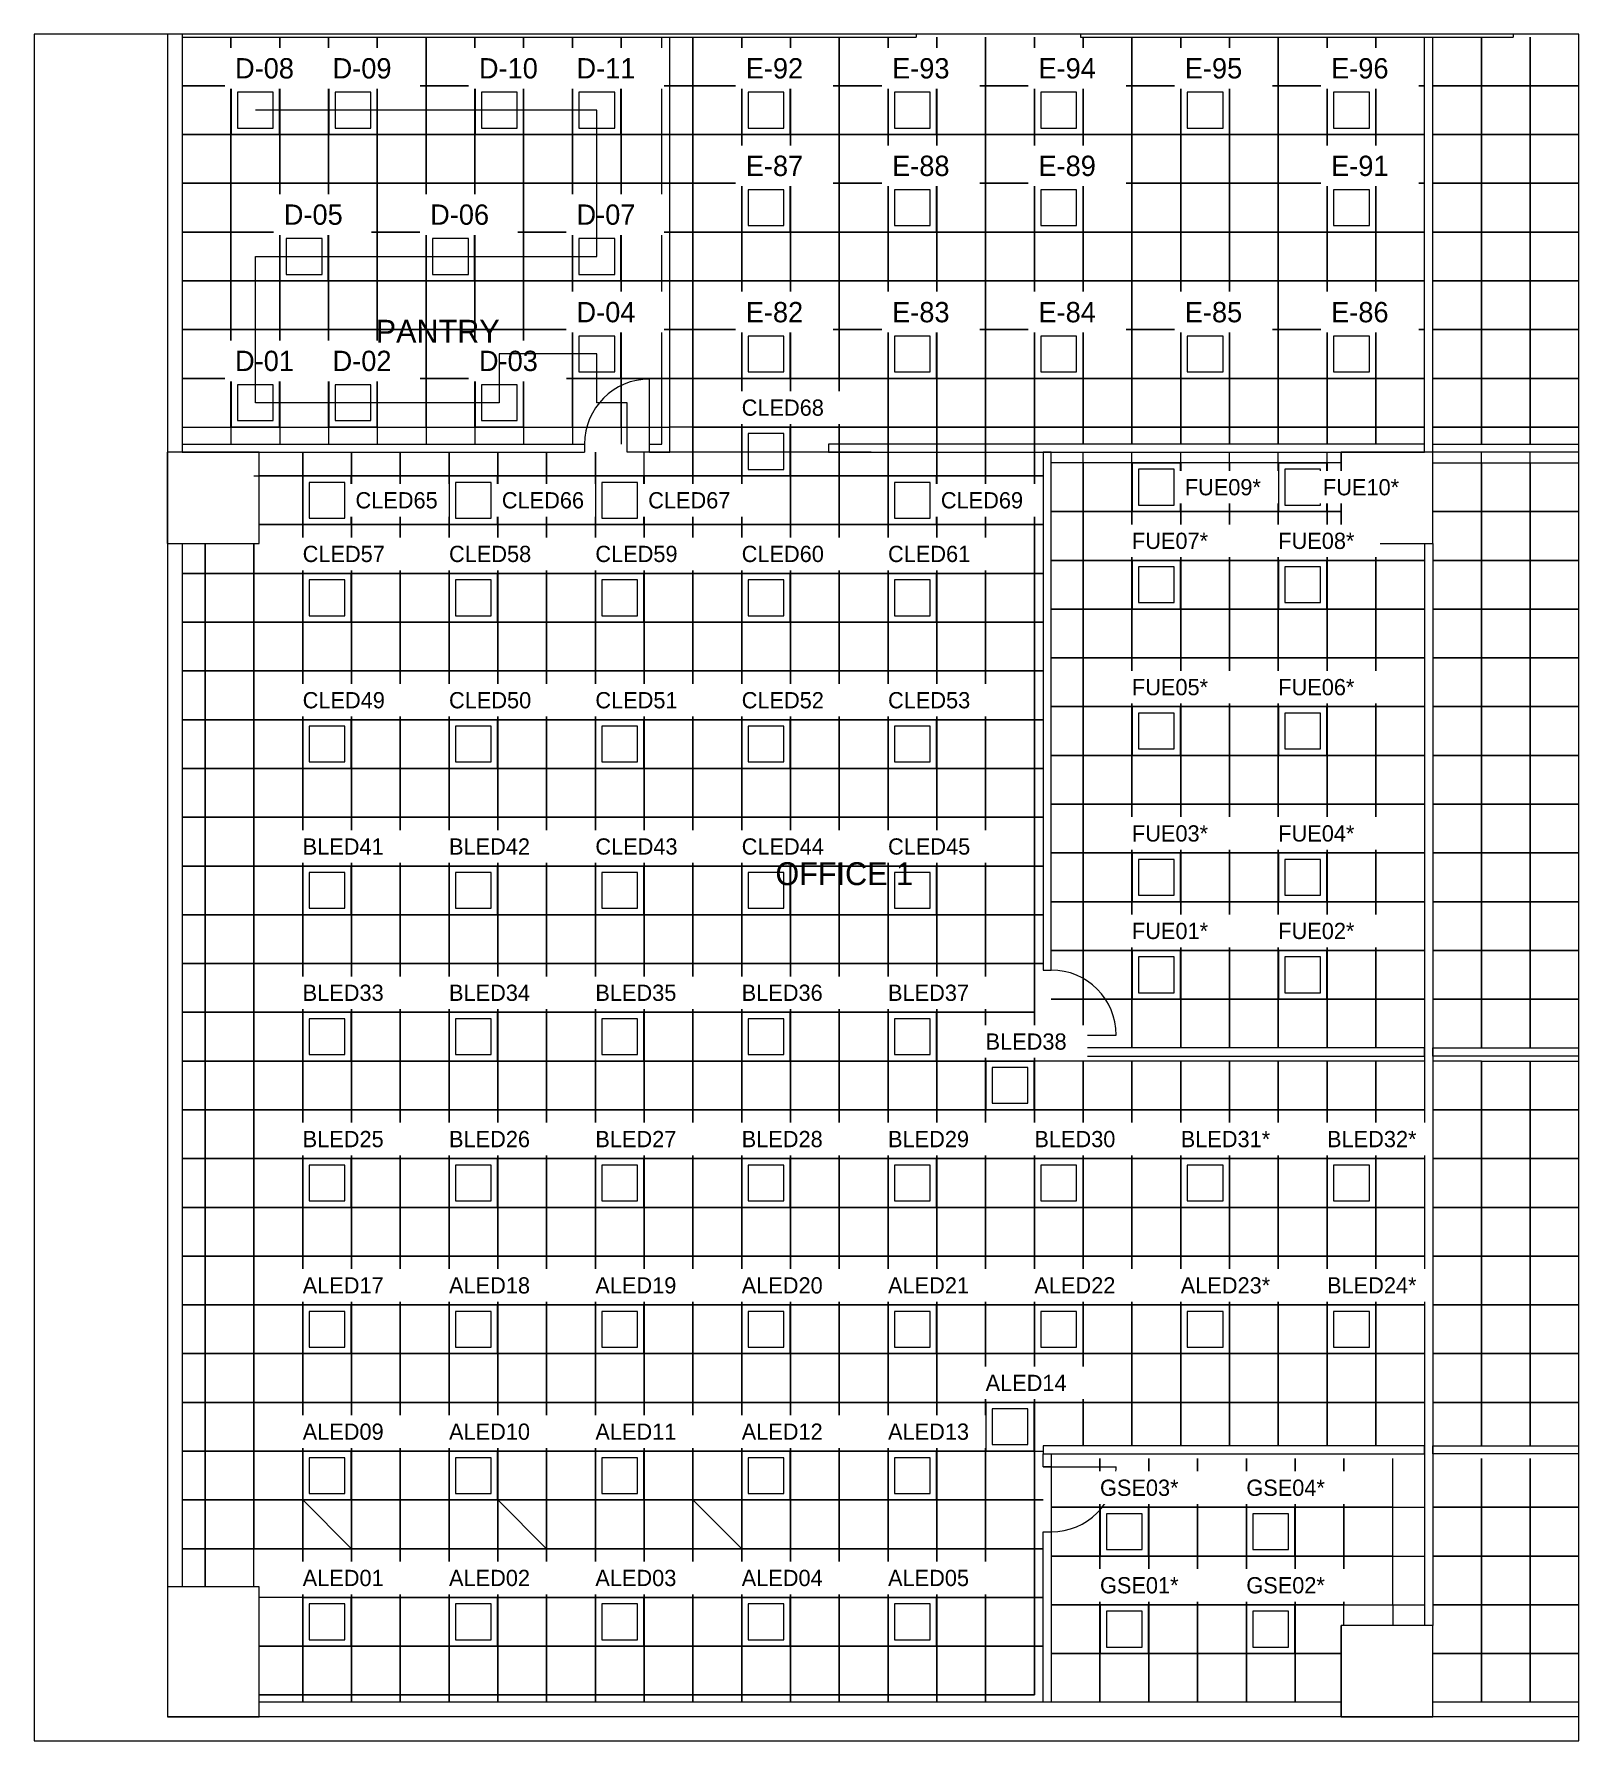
# Paper-space layout 'TEST-LIGHT' of a CAD drawing. Header units: millimetres. Extents: x 115 to 305, y 43 to 253.
# The model-space entities are those that its viewports show. They can reach past a viewport. Long polylines and large blocks are cut down to what shows.
import ezdxf

# ---------------------------------------------------------------- set-up
doc = ezdxf.new("R2010")
doc.units = ezdxf.units.MM
for name, color, linetype, lineweight in [('ARCH', 7, 'Continuous', 5), ('Ceiling Grid', 254, 'Continuous', 5), ('E-LCD-ROUTE-DRAFT', 1, 'Continuous', 25), ('E-PANTRY-TEST', 7, 'Continuous', 25), ('Lighting', 3, 'Continuous', 18), ('Power', 1, 'Continuous', 18)]:
    doc.layers.add(name, color=color, linetype=linetype, lineweight=lineweight)
for name, color, linetype in [('E-LIGHT-DRAFT', 1, 'Continuous'), ('E-NE-TEST', 7, 'Continuous'), ('E-OFFICE-WORK', 7, 'Continuous')]:
    doc.layers.add(name, color=color, linetype=linetype)
doc.layers.get('E-LIGHT-DRAFT').off()

psp = doc.layouts.new('TEST-LIGHT')

msp = doc.modelspace()

# ---------------------------------------------------------------- texts
at = {"layer": 'ARCH', "linetype": 'ByBlock', "lineweight": 9}
for s, p in [('PANTRY', (66906, 32835)), ('OFFICE 1', (71823, 26161))]:
    msp.add_text(s, height=281.2, dxfattribs=at).set_placement(p)

# ---------------------------------------------------------------- blocks, each defined once
blk = doc.blocks.new('T5')
at = {"layer": 'Lighting', "lineweight": 15}
blk.add_line((0, 0), (-600, 600), dxfattribs=at)
blk.add_lwpolyline([(-600, 600), (0, 600), (0, 0), (-600, 0)], close=True, dxfattribs=at)

# ---------------------------------------------------------------- linework, layer by layer
at = {"layer": 'ARCH', "linetype": 'ByBlock', "lineweight": 9}
for p, q in [((64346, 38776), (64346, 15926)), ((64526, 38776), (64526, 31488)), ((73555, 36636), (73555, 36776)), ((73595, 36776), (73595, 36726)), ((75535, 36776), (75535, 36726)), ((75575, 36636), (75575, 36776)), ((80896, 36636), (80896, 36776)), ((80936, 36776), (80936, 36726)), ((64526, 36596), (73555, 36596)), ((73620, 36636), (73555, 36636)), ((73555, 36636), (73555, 36596)), ((73595, 36726), (73620, 36726)), ((73620, 36726), (73620, 36636)), ((75535, 36726), (75510, 36726)), ((75510, 36726), (75510, 36636)), ((75510, 36636), (75575, 36636)), ((75575, 36636), (75575, 36596)), ((75575, 36596), (80896, 36596)), ((80961, 36636), (80896, 36636)), ((80896, 36636), (80896, 36596)), ((80936, 36726), (80961, 36726)), ((80961, 36726), (80961, 36636)), ((64526, 30363), (64526, 17526))]:
    msp.add_line(p, q, dxfattribs=at)
at = {"layer": 'ARCH', "lineweight": 15}
for p, q in [((70426, 31588), (70426, 36596)), ((70526, 31488), (70526, 36596)), ((79808, 31488), (79808, 36596)), ((79908, 31488), (79908, 36596)), ((70275, 31488), (70275, 32388)), ((64526, 31588), (69475, 31588)), ((69475, 31588), (69475, 31588)), ((69475, 31588), (69475, 31488)), ((70275, 31588), (70426, 31588)), ((64346, 30363), (64346, 31488)), ((64526, 31488), (69475, 31488)), ((70275, 31488), (70526, 31488)), ((78783, 30363), (78783, 31488)), ((79808, 30363), (79808, 17051)), ((79908, 30363), (79908, 17051)), ((75115, 24316), (76015, 24316)), ((75115, 19003), (76015, 19003)), ((78783, 15926), (78783, 17051)), ((78783, 16106), (65471, 16106)), ((94084, 16106), (79908, 16106)), ((109346, 15926), (64346, 15926))]:
    msp.add_line(p, q, dxfattribs=at)
for points in [[(79808, 31588), (72477, 31588), (72477, 31488), (79808, 31488)], [(79908, 31588), (87240, 31588), (87240, 31488), (79908, 31488)], [(64346, 30363), (65471, 30363), (65471, 31488), (64346, 31488)], [(75215, 25116), (75215, 31488), (75115, 31488), (75115, 25116)], [(78783, 30363), (79908, 30363), (79908, 31488), (78783, 31488)], [(75215, 24316), (75115, 24316), (75115, 24157), (75215, 24157)], [(79808, 24157), (75115, 24157), (75115, 24057), (79808, 24057)], [(79908, 24157), (84602, 24157), (84602, 24057), (79908, 24057)], [(79808, 19263), (75115, 19263), (75115, 19163), (79808, 19163)], [(75215, 19003), (75115, 19003), (75115, 19163), (75215, 19163)], [(79908, 19263), (84602, 19263), (84602, 19163), (79908, 19163)], [(75215, 18203), (75215, 16106), (75115, 16106), (75115, 18203)], [(64346, 15926), (65471, 15926), (65471, 17526), (64346, 17526)], [(78783, 15926), (79908, 15926), (79908, 17051), (78783, 17051)]]:
    msp.add_lwpolyline(points, close=True, dxfattribs=at)
for centre, start, end in [((70275, 31588), 90, 180), ((75215, 24316), 0, 90), ((75215, 19003), 270, 0)]:
    msp.add_arc(centre, 800, start, end, dxfattribs=at)
at = {"layer": 'Ceiling Grid', "lineweight": 15}
for p, q in [((64526, 36596), (64526, 35996)), ((65126, 35996), (65126, 36596)), ((65126, 36596), (65126, 35996)), ((65726, 35996), (65726, 36596)), ((65726, 36596), (65726, 35996)), ((66326, 35996), (66326, 36596)), ((66326, 36596), (66326, 35996)), ((66926, 35996), (66926, 36596)), ((66926, 36596), (66926, 35996)), ((67526, 35996), (67526, 36596)), ((67526, 36596), (67526, 35996)), ((68126, 35996), (68126, 36596)), ((68126, 36596), (68126, 35996)), ((68726, 35996), (68726, 36596)), ((68726, 36596), (68726, 35996)), ((69326, 35996), (69326, 36596)), ((69326, 36596), (69326, 35996)), ((69926, 36596), (69926, 35996)), ((69926, 35996), (69926, 36596)), ((70808, 35996), (70808, 36596)), ((70808, 36596), (70808, 35996)), ((71408, 35996), (71408, 36596)), ((71408, 36596), (71408, 35996)), ((72008, 35996), (72008, 36596)), ((72008, 36596), (72008, 35996)), ((72608, 35996), (72608, 36596)), ((72608, 36596), (72608, 35996)), ((73208, 35996), (73208, 36596)), ((73208, 36596), (73208, 35996)), ((73808, 35996), (73808, 36596)), ((73808, 36596), (73808, 35996)), ((74408, 35996), (74408, 36596)), ((74408, 36596), (74408, 35996)), ((75008, 35996), (75008, 36596)), ((75008, 36596), (75008, 35996)), ((75608, 35996), (75608, 36596)), ((75608, 36596), (75608, 35996)), ((76208, 35996), (76208, 36596)), ((76208, 36596), (76208, 35996)), ((76808, 35996), (76808, 36596)), ((76808, 36596), (76808, 35996)), ((77408, 35996), (77408, 36596)), ((77408, 36596), (77408, 35996)), ((78008, 35996), (78008, 36596)), ((78008, 36596), (78008, 35996)), ((78608, 35996), (78608, 36596)), ((78608, 36596), (78608, 35996)), ((79208, 36596), (79208, 35996)), ((79208, 35996), (79208, 36596)), ((80508, 36596), (80508, 35996)), ((80508, 35996), (80508, 36596)), ((81108, 35996), (81108, 36596)), ((81108, 36596), (81108, 35996)), ((81708, 35996), (81708, 36596)), ((81708, 36596), (81708, 35996)), ((64526, 35996), (65126, 35996)), ((65126, 35996), (65726, 35996)), ((65726, 35996), (66326, 35996)), ((66326, 35996), (66926, 35996)), ((66926, 35996), (67526, 35996)), ((67526, 35996), (68126, 35996)), ((68126, 35996), (68726, 35996)), ((68726, 35996), (69326, 35996)), ((69326, 35996), (69926, 35996)), ((70526, 35996), (69926, 35996)), ((69926, 35996), (69926, 35396)), ((69926, 35996), (70526, 35996)), ((70808, 35996), (70526, 35996)), ((70526, 35996), (70808, 35996)), ((70808, 35396), (70808, 35996)), ((70808, 35996), (71408, 35996)), ((71408, 35996), (72008, 35996)), ((72008, 35996), (72608, 35996)), ((72608, 35996), (73208, 35996)), ((73208, 35996), (73808, 35996)), ((73808, 35996), (74408, 35996)), ((74408, 35996), (75008, 35996)), ((75008, 35996), (75608, 35996)), ((75608, 35996), (76208, 35996)), ((76208, 35996), (76808, 35996)), ((76808, 35996), (77408, 35996)), ((77408, 35996), (78008, 35996)), ((78008, 35996), (78608, 35996)), ((78608, 35996), (79208, 35996)), ((79808, 35996), (79208, 35996)), ((79208, 35996), (79208, 35396)), ((79208, 35996), (79808, 35996)), ((79908, 35996), (80508, 35996)), ((80508, 35996), (79908, 35996)), ((80508, 35996), (80508, 35396)), ((81108, 35996), (80508, 35996)), ((81708, 35996), (81108, 35996)), ((82308, 35996), (81708, 35996)), ((70526, 35396), (69926, 35396)), ((69926, 35396), (69926, 34796)), ((69926, 35396), (70526, 35396)), ((70808, 35396), (70526, 35396)), ((70526, 35396), (70808, 35396)), ((70808, 34796), (70808, 35396)), ((79808, 35396), (79208, 35396)), ((79208, 35396), (79208, 34796)), ((79208, 35396), (79808, 35396)), ((79908, 35396), (80508, 35396)), ((80508, 35396), (79908, 35396)), ((80508, 35396), (80508, 34796)), ((70526, 34796), (69926, 34796)), ((69926, 34796), (69926, 34196)), ((69926, 34796), (70526, 34796)), ((70808, 34796), (70526, 34796)), ((70526, 34796), (70808, 34796)), ((70808, 34196), (70808, 34796)), ((79808, 34796), (79208, 34796)), ((79208, 34796), (79208, 34196)), ((79208, 34796), (79808, 34796)), ((79908, 34796), (80508, 34796)), ((80508, 34796), (79908, 34796)), ((80508, 34796), (80508, 34196)), ((70526, 34196), (69926, 34196)), ((69926, 34196), (69926, 33596)), ((69926, 34196), (70526, 34196)), ((70808, 34196), (70526, 34196)), ((70526, 34196), (70808, 34196)), ((70808, 33596), (70808, 34196)), ((79808, 34196), (79208, 34196)), ((79208, 34196), (79208, 33596)), ((79208, 34196), (79808, 34196)), ((79908, 34196), (80508, 34196)), ((80508, 34196), (79908, 34196)), ((80508, 34196), (80508, 33596)), ((70526, 33596), (69926, 33596)), ((69926, 33596), (69926, 32996)), ((69926, 33596), (70526, 33596)), ((70808, 33596), (70526, 33596)), ((70526, 33596), (70808, 33596)), ((70808, 32996), (70808, 33596)), ((79808, 33596), (79208, 33596)), ((79208, 33596), (79208, 32996)), ((79208, 33596), (79808, 33596)), ((79908, 33596), (80508, 33596)), ((80508, 33596), (79908, 33596)), ((80508, 33596), (80508, 32996)), ((70526, 32996), (69926, 32996)), ((69926, 32996), (69926, 32396)), ((69926, 32996), (70526, 32996)), ((70808, 32996), (70526, 32996)), ((70526, 32996), (70808, 32996)), ((70808, 32396), (70808, 32996)), ((79808, 32996), (79208, 32996)), ((79208, 32996), (79208, 32396)), ((79208, 32996), (79808, 32996)), ((79908, 32996), (80508, 32996)), ((80508, 32996), (79908, 32996)), ((80508, 32996), (80508, 32396)), ((70526, 32396), (69926, 32396)), ((69926, 32396), (69926, 31796)), ((69926, 32396), (70526, 32396)), ((70808, 32396), (70526, 32396)), ((70526, 32396), (70808, 32396)), ((70808, 31796), (70808, 32396)), ((79808, 32396), (79208, 32396)), ((79208, 32396), (79208, 31796)), ((79208, 32396), (79808, 32396)), ((79908, 32396), (80508, 32396)), ((80508, 32396), (79908, 32396)), ((80508, 32396), (80508, 31796)), ((65126, 31796), (65126, 31588)), ((65726, 31796), (65726, 31588)), ((66326, 31796), (66326, 31588)), ((66926, 31796), (66926, 31588)), ((67526, 31796), (67526, 31588)), ((68126, 31796), (68126, 31588)), ((68726, 31796), (68726, 31588)), ((69326, 31796), (69326, 31588)), ((69926, 31796), (70526, 31796)), ((69926, 31796), (69926, 31588)), ((70808, 31796), (70526, 31796)), ((70808, 31196), (70808, 31796)), ((75608, 31796), (75008, 31796)), ((75008, 31796), (75008, 31196)), ((75608, 31588), (75608, 31796)), ((76208, 31796), (75608, 31796)), ((75608, 31796), (75608, 31588)), ((76208, 31588), (76208, 31796)), ((76808, 31796), (76208, 31796)), ((76208, 31796), (76208, 31588)), ((76808, 31588), (76808, 31796)), ((77408, 31796), (76808, 31796)), ((76808, 31796), (76808, 31588)), ((77408, 31588), (77408, 31796)), ((78008, 31796), (77408, 31796)), ((77408, 31796), (77408, 31588)), ((78008, 31588), (78008, 31796)), ((78608, 31796), (78008, 31796)), ((78008, 31796), (78008, 31588)), ((78608, 31588), (78608, 31796)), ((79208, 31796), (78608, 31796)), ((78608, 31796), (78608, 31588)), ((79208, 31588), (79208, 31796)), ((79808, 31796), (79208, 31796)), ((79208, 31796), (79208, 31588)), ((79208, 31796), (79808, 31796)), ((79908, 31796), (80508, 31796)), ((80508, 31796), (79908, 31796)), ((80508, 31796), (80508, 31588)), ((80508, 31796), (81108, 31796)), ((80508, 31588), (80508, 31796)), ((81108, 31796), (81108, 31588)), ((81108, 31796), (81708, 31796)), ((81108, 31588), (81108, 31796)), ((81708, 31796), (81708, 31588)), ((81708, 31796), (82308, 31796)), ((81708, 31588), (81708, 31796)), ((66008, 31196), (66008, 31488)), ((66008, 31488), (66008, 31196)), ((66608, 31196), (66608, 31488)), ((66608, 31488), (66608, 31196)), ((67208, 31196), (67208, 31488)), ((67208, 31488), (67208, 31196)), ((67808, 31196), (67808, 31488)), ((67808, 31488), (67808, 31196)), ((68408, 31196), (68408, 31488)), ((68408, 31488), (68408, 31196)), ((69008, 31196), (69008, 31488)), ((69008, 31488), (69008, 31196)), ((69608, 31196), (69608, 31488)), ((69608, 31488), (69608, 31196)), ((70208, 31196), (70208, 31488)), ((75608, 31357), (75215, 31357)), ((75608, 31357), (75608, 31488)), ((75608, 30757), (75608, 31357)), ((76208, 31357), (76208, 31488)), ((76808, 31357), (76808, 31488)), ((77408, 31357), (77408, 31488)), ((78008, 31357), (78008, 31488)), ((78608, 31357), (78608, 31488)), ((78783, 31357), (78608, 31357)), ((78608, 31357), (78608, 30757)), ((79908, 31357), (80508, 31357)), ((80508, 31357), (80508, 31488)), ((80508, 31357), (80508, 30757)), ((81108, 31357), (81108, 31488)), ((81708, 31357), (81708, 31488)), ((65408, 31196), (66008, 31196)), ((66008, 31196), (65471, 31196)), ((66008, 31196), (66608, 31196)), ((66008, 30596), (66008, 31196)), ((66608, 31196), (67208, 31196)), ((67208, 31196), (67808, 31196)), ((67808, 31196), (68408, 31196)), ((68408, 31196), (69008, 31196)), ((69008, 31196), (69608, 31196)), ((69608, 31196), (70208, 31196)), ((70208, 31196), (70808, 31196)), ((75115, 31196), (75008, 31196)), ((75008, 31196), (75008, 30596)), ((75008, 31196), (75115, 31196)), ((75008, 31196), (75115, 31196)), ((75115, 31196), (75008, 31196)), ((75008, 31196), (75008, 30596)), ((75608, 30757), (75215, 30757)), ((75215, 30757), (75608, 30757)), ((75608, 30157), (75608, 30757)), ((78608, 30757), (78783, 30757)), ((78783, 30757), (78608, 30757)), ((78608, 30757), (78608, 30157)), ((80508, 30757), (79908, 30757)), ((79908, 30757), (80508, 30757)), ((80508, 30757), (80508, 30157)), ((65471, 30596), (66008, 30596)), ((75115, 30596), (75008, 30596)), ((75008, 30596), (75008, 29996)), ((75008, 30596), (75115, 30596)), ((75008, 30596), (75115, 30596)), ((75115, 30596), (75008, 30596)), ((75008, 30596), (75008, 29996)), ((64808, 29996), (64808, 30363)), ((64808, 30363), (64808, 29996)), ((65408, 29996), (65408, 30363)), ((79208, 30157), (79208, 30363)), ((79208, 30363), (79208, 30157)), ((75608, 30157), (75215, 30157)), ((75215, 30157), (75608, 30157)), ((75608, 29557), (75608, 30157)), ((78608, 30157), (79208, 30157)), ((79208, 30157), (79808, 30157)), ((79808, 30157), (79208, 30157)), ((79208, 30157), (79208, 29557)), ((80508, 30157), (79908, 30157)), ((79908, 30157), (80508, 30157)), ((80508, 30157), (80508, 29557)), ((64526, 29996), (64808, 29996)), ((64808, 29996), (64526, 29996)), ((64808, 29996), (65408, 29996)), ((64808, 29396), (64808, 29996)), ((75115, 29996), (75008, 29996)), ((75008, 29996), (75008, 29396)), ((75008, 29996), (75115, 29996)), ((75008, 29996), (75115, 29996)), ((75115, 29996), (75008, 29996)), ((75008, 29996), (75008, 29396)), ((75608, 29557), (75215, 29557)), ((75215, 29557), (75608, 29557)), ((75608, 28957), (75608, 29557)), ((79208, 29557), (79808, 29557)), ((79808, 29557), (79208, 29557)), ((79208, 29557), (79208, 28957)), ((80508, 29557), (79908, 29557)), ((79908, 29557), (80508, 29557)), ((80508, 29557), (80508, 28957)), ((64808, 29396), (64526, 29396)), ((64526, 29396), (64808, 29396)), ((64808, 28796), (64808, 29396)), ((75115, 29396), (75008, 29396)), ((75008, 29396), (75008, 28796)), ((75008, 29396), (75115, 29396)), ((64808, 28796), (64526, 28796)), ((64526, 28796), (64808, 28796)), ((64808, 28196), (64808, 28796)), ((75115, 28796), (75008, 28796)), ((75008, 28796), (75008, 28196)), ((75008, 28796), (75115, 28796)), ((75008, 28796), (75115, 28796)), ((75115, 28796), (75008, 28796)), ((75008, 28796), (75008, 28196)), ((75608, 28957), (75215, 28957)), ((75215, 28957), (75608, 28957)), ((75608, 28357), (75608, 28957)), ((79208, 28957), (79808, 28957)), ((79808, 28957), (79208, 28957)), ((79208, 28957), (79208, 28357)), ((80508, 28957), (79908, 28957)), ((79908, 28957), (80508, 28957)), ((80508, 28957), (80508, 28357)), ((75608, 28357), (75215, 28357)), ((75215, 28357), (75608, 28357)), ((75608, 27757), (75608, 28357)), ((79208, 28357), (79808, 28357)), ((79808, 28357), (79208, 28357)), ((79208, 28357), (79208, 27757)), ((80508, 28357), (79908, 28357)), ((79908, 28357), (80508, 28357)), ((80508, 28357), (80508, 27757)), ((64808, 28196), (64526, 28196)), ((64526, 28196), (64808, 28196)), ((64808, 27596), (64808, 28196)), ((75115, 28196), (75008, 28196)), ((75008, 28196), (75008, 27596)), ((75008, 28196), (75115, 28196)), ((75008, 28196), (75115, 28196)), ((75115, 28196), (75008, 28196)), ((75008, 28196), (75008, 27596)), ((75608, 27757), (75215, 27757)), ((75215, 27757), (75608, 27757)), ((75608, 27157), (75608, 27757)), ((79208, 27757), (79808, 27757)), ((79808, 27757), (79208, 27757)), ((79208, 27757), (79208, 27157)), ((80508, 27757), (79908, 27757)), ((79908, 27757), (80508, 27757)), ((80508, 27757), (80508, 27157)), ((64808, 27596), (64526, 27596)), ((64526, 27596), (64808, 27596)), ((64808, 26996), (64808, 27596)), ((75115, 27596), (75008, 27596)), ((75008, 27596), (75008, 26996)), ((75008, 27596), (75115, 27596)), ((75008, 27596), (75115, 27596)), ((75115, 27596), (75008, 27596)), ((75008, 27596), (75008, 26996)), ((75608, 27157), (75215, 27157)), ((75215, 27157), (75608, 27157)), ((75608, 26557), (75608, 27157)), ((79208, 27157), (79808, 27157)), ((79808, 27157), (79208, 27157)), ((79208, 27157), (79208, 26557)), ((80508, 27157), (79908, 27157)), ((79908, 27157), (80508, 27157)), ((80508, 27157), (80508, 26557)), ((64808, 26996), (64526, 26996)), ((64526, 26996), (64808, 26996)), ((64808, 26396), (64808, 26996)), ((75115, 26996), (75008, 26996)), ((75008, 26996), (75008, 26396)), ((75008, 26996), (75115, 26996)), ((75608, 26557), (75215, 26557)), ((75215, 26557), (75608, 26557)), ((75608, 25957), (75608, 26557)), ((79208, 26557), (79808, 26557)), ((79808, 26557), (79208, 26557)), ((79208, 26557), (79208, 25957)), ((80508, 26557), (79908, 26557)), ((79908, 26557), (80508, 26557)), ((80508, 26557), (80508, 25957)), ((64808, 26396), (64526, 26396)), ((64526, 26396), (64808, 26396)), ((64808, 25796), (64808, 26396)), ((75115, 26396), (75008, 26396)), ((75008, 26396), (75008, 25796)), ((75008, 26396), (75115, 26396)), ((75608, 25957), (75215, 25957)), ((75215, 25957), (75608, 25957)), ((75608, 25357), (75608, 25957)), ((79208, 25957), (79808, 25957)), ((79808, 25957), (79208, 25957)), ((79208, 25957), (79208, 25357)), ((80508, 25957), (79908, 25957)), ((79908, 25957), (80508, 25957)), ((80508, 25957), (80508, 25357)), ((64808, 25796), (64526, 25796)), ((64526, 25796), (64808, 25796)), ((64808, 25196), (64808, 25796)), ((75115, 25796), (75008, 25796)), ((75008, 25796), (75008, 25196)), ((75008, 25796), (75115, 25796)), ((75608, 25357), (75215, 25357)), ((75215, 25357), (75608, 25357)), ((75608, 24757), (75608, 25357)), ((79208, 25357), (79808, 25357)), ((79808, 25357), (79208, 25357)), ((79208, 25357), (79208, 24757)), ((80508, 25357), (79908, 25357)), ((79908, 25357), (80508, 25357)), ((80508, 25357), (80508, 24757)), ((64808, 25196), (64526, 25196)), ((64526, 25196), (64808, 25196)), ((64808, 24596), (64808, 25196)), ((75115, 25196), (75008, 25196)), ((75008, 25196), (75008, 24596)), ((75008, 25196), (75115, 25196)), ((64808, 24596), (64526, 24596)), ((64526, 24596), (64808, 24596)), ((64808, 23996), (64808, 24596)), ((75008, 24596), (75008, 23996)), ((75608, 24757), (75215, 24757)), ((75215, 24757), (75608, 24757)), ((75608, 24157), (75608, 24757)), ((76208, 24757), (75608, 24757)), ((75608, 24757), (75608, 24157)), ((76208, 24157), (76208, 24757)), ((76808, 24757), (76208, 24757)), ((76208, 24757), (76208, 24157)), ((76808, 24157), (76808, 24757)), ((77408, 24757), (76808, 24757)), ((76808, 24757), (76808, 24157)), ((77408, 24157), (77408, 24757)), ((78008, 24757), (77408, 24757)), ((77408, 24757), (77408, 24157)), ((78008, 24157), (78008, 24757)), ((78608, 24757), (78008, 24757)), ((78008, 24757), (78008, 24157)), ((78608, 24157), (78608, 24757)), ((79208, 24757), (78608, 24757)), ((78608, 24757), (78608, 24157)), ((79208, 24757), (79808, 24757)), ((79808, 24757), (79208, 24757)), ((79208, 24757), (79208, 24157)), ((79208, 24157), (79208, 24757)), ((80508, 24757), (79908, 24757)), ((79908, 24757), (80508, 24757)), ((80508, 24757), (80508, 24157)), ((80508, 24757), (81108, 24757)), ((80508, 24157), (80508, 24757)), ((81108, 24757), (81708, 24757)), ((81108, 24157), (81108, 24757)), ((81108, 24757), (81108, 24157)), ((81708, 24757), (82308, 24757)), ((81708, 24157), (81708, 24757)), ((81708, 24757), (81708, 24157)), ((64808, 23996), (64526, 23996)), ((64526, 23996), (64808, 23996)), ((64808, 23396), (64808, 23996)), ((79208, 23996), (79208, 23396)), ((79808, 23996), (79208, 23996)), ((79208, 23996), (79208, 23396)), ((80508, 23996), (79908, 23996)), ((80508, 23996), (80508, 23396)), ((80508, 23396), (80508, 23996)), ((64808, 23396), (64526, 23396)), ((64526, 23396), (64808, 23396)), ((64808, 22796), (64808, 23396)), ((79808, 23396), (79208, 23396)), ((79208, 23396), (79208, 22796)), ((79208, 23396), (79808, 23396)), ((79208, 23396), (79808, 23396)), ((79908, 23396), (80508, 23396)), ((80508, 23396), (79908, 23396)), ((79908, 23396), (80508, 23396)), ((80508, 23396), (80508, 22796)), ((64808, 22796), (64526, 22796)), ((64526, 22796), (64808, 22796)), ((64808, 22196), (64808, 22796)), ((79808, 22796), (79208, 22796)), ((79208, 22796), (79208, 22196)), ((79208, 22796), (79808, 22796)), ((79908, 22796), (80508, 22796)), ((80508, 22796), (79908, 22796)), ((80508, 22796), (80508, 22196)), ((64808, 22196), (64526, 22196)), ((64526, 22196), (64808, 22196)), ((64808, 21596), (64808, 22196)), ((79808, 22196), (79208, 22196)), ((79208, 22196), (79208, 21596)), ((79208, 22196), (79808, 22196)), ((79908, 22196), (80508, 22196)), ((80508, 22196), (79908, 22196)), ((80508, 22196), (80508, 21596)), ((64808, 21596), (64526, 21596)), ((64526, 21596), (64808, 21596)), ((64808, 20996), (64808, 21596)), ((79808, 21596), (79208, 21596)), ((79208, 21596), (79208, 20996)), ((79208, 21596), (79808, 21596)), ((79908, 21596), (80508, 21596)), ((80508, 21596), (79908, 21596)), ((80508, 21596), (80508, 20996)), ((64808, 20996), (64526, 20996)), ((64526, 20996), (64808, 20996)), ((64808, 20396), (64808, 20996)), ((79808, 20996), (79208, 20996)), ((79208, 20996), (79208, 20396)), ((79208, 20996), (79808, 20996)), ((79908, 20996), (80508, 20996)), ((80508, 20996), (79908, 20996)), ((80508, 20996), (80508, 20396)), ((64808, 20396), (64526, 20396)), ((64526, 20396), (64808, 20396)), ((64808, 19796), (64808, 20396)), ((79808, 20396), (79208, 20396)), ((79208, 20396), (79208, 19796)), ((79208, 20396), (79808, 20396)), ((79908, 20396), (80508, 20396)), ((80508, 20396), (79908, 20396)), ((80508, 20396), (80508, 19796)), ((64808, 19796), (64526, 19796)), ((64526, 19796), (64808, 19796)), ((64808, 19196), (64808, 19796)), ((76208, 19796), (75608, 19796)), ((75608, 19796), (75608, 19263)), ((76208, 19263), (76208, 19796)), ((76808, 19796), (76208, 19796)), ((76208, 19796), (76208, 19263)), ((76808, 19263), (76808, 19796)), ((77408, 19796), (76808, 19796)), ((76808, 19796), (76808, 19263)), ((77408, 19263), (77408, 19796)), ((78008, 19796), (77408, 19796)), ((77408, 19796), (77408, 19263)), ((78008, 19263), (78008, 19796)), ((78608, 19796), (78008, 19796)), ((78008, 19796), (78008, 19263)), ((78608, 19263), (78608, 19796)), ((79208, 19796), (78608, 19796)), ((78608, 19796), (78608, 19263)), ((79208, 19263), (79208, 19796)), ((79808, 19796), (79208, 19796)), ((79208, 19796), (79208, 19263)), ((79208, 19796), (79808, 19796)), ((79908, 19796), (80508, 19796)), ((80508, 19796), (79908, 19796)), ((80508, 19796), (80508, 19263)), ((80508, 19796), (81108, 19796)), ((80508, 19263), (80508, 19796)), ((81108, 19796), (81108, 19263)), ((81108, 19796), (81708, 19796)), ((81108, 19263), (81108, 19796)), ((81708, 19796), (81708, 19263)), ((81708, 19796), (82308, 19796)), ((81708, 19263), (81708, 19796)), ((64808, 19196), (64526, 19196)), ((64526, 19196), (64808, 19196)), ((64808, 18596), (64808, 19196)), ((75008, 19196), (75008, 18596)), ((75215, 19106), (75215, 18506)), ((75815, 18506), (75815, 19106)), ((75815, 19106), (75815, 18506)), ((76415, 18506), (76415, 19106)), ((76415, 19106), (76415, 18506)), ((77015, 18506), (77015, 19106)), ((77015, 19106), (77015, 18506)), ((77615, 18506), (77615, 19106)), ((77615, 19106), (77615, 18506)), ((78215, 18506), (78215, 19106)), ((78215, 19106), (78215, 18506)), ((78815, 18506), (78815, 19106)), ((78815, 19106), (78815, 18506)), ((79415, 18506), (79415, 19106)), ((80508, 18506), (80508, 19106)), ((80508, 19106), (80508, 18506)), ((81108, 18506), (81108, 19106)), ((81108, 19106), (81108, 18506)), ((81708, 18506), (81708, 19106)), ((81708, 19106), (81708, 18506)), ((64808, 18596), (64526, 18596)), ((64526, 18596), (64808, 18596)), ((64808, 17996), (64808, 18596)), ((75115, 18596), (75008, 18596)), ((75008, 18596), (75008, 17996)), ((75008, 18596), (75115, 18596)), ((75215, 18506), (75815, 18506)), ((75815, 18506), (76415, 18506)), ((76415, 18506), (77015, 18506)), ((77015, 18506), (77615, 18506)), ((77615, 18506), (78215, 18506)), ((78215, 18506), (78815, 18506)), ((78815, 18506), (79415, 18506)), ((79415, 18506), (79808, 18506)), ((80508, 18506), (79908, 18506)), ((79908, 18506), (80508, 18506)), ((80508, 17906), (80508, 18506)), ((80508, 18506), (81108, 18506)), ((81108, 18506), (81708, 18506)), ((81708, 18506), (82308, 18506)), ((64808, 17996), (64526, 17996)), ((64526, 17996), (64808, 17996)), ((64808, 17526), (64808, 17996)), ((65408, 17996), (64808, 17996)), ((64808, 17996), (64808, 17526)), ((65408, 17526), (65408, 17996)), ((66008, 17996), (65408, 17996)), ((66008, 17396), (66008, 17996)), ((75115, 17996), (75008, 17996)), ((75008, 17996), (75008, 17396)), ((75008, 17996), (75115, 17996)), ((79415, 17906), (79808, 17906)), ((80508, 17906), (79908, 17906)), ((79908, 17906), (80508, 17906)), ((80508, 17306), (80508, 17906)), ((66008, 17396), (65471, 17396)), ((66008, 16796), (66008, 17396)), ((75115, 17396), (75008, 17396)), ((75008, 17396), (75008, 16796)), ((75008, 17396), (75115, 17396)), ((78815, 17306), (78215, 17306)), ((78215, 17306), (78215, 16706)), ((78815, 17051), (78815, 17306)), ((79415, 17306), (79415, 17051)), ((79415, 17306), (79808, 17306)), ((80508, 17306), (79908, 17306)), ((79908, 17306), (80508, 17306)), ((80508, 16706), (80508, 17306)), ((66008, 16796), (65471, 16796)), ((65471, 16796), (66008, 16796)), ((66008, 16196), (66008, 16796)), ((75115, 16796), (75008, 16796)), ((75008, 16796), (75008, 16196)), ((75008, 16796), (75115, 16796)), ((75815, 16706), (75215, 16706)), ((75215, 16706), (75215, 16106)), ((75815, 16106), (75815, 16706)), ((76415, 16706), (75815, 16706)), ((75815, 16706), (75815, 16106)), ((76415, 16106), (76415, 16706)), ((77015, 16706), (76415, 16706)), ((76415, 16706), (76415, 16106)), ((77015, 16106), (77015, 16706)), ((77615, 16706), (77015, 16706)), ((77015, 16706), (77015, 16106)), ((77615, 16106), (77615, 16706)), ((78215, 16706), (77615, 16706)), ((77615, 16706), (77615, 16106)), ((78783, 16706), (78215, 16706)), ((78215, 16706), (78215, 16106)), ((78215, 16706), (78783, 16706)), ((78215, 16106), (78215, 16706)), ((80508, 16706), (79908, 16706)), ((79908, 16706), (80508, 16706)), ((80508, 16106), (80508, 16706)), ((81108, 16706), (80508, 16706)), ((80508, 16706), (80508, 16106)), ((81108, 16106), (81108, 16706)), ((81708, 16706), (81108, 16706)), ((81108, 16706), (81108, 16106)), ((81708, 16106), (81708, 16706)), ((82308, 16706), (81708, 16706)), ((81708, 16706), (81708, 16106)), ((66008, 16196), (65471, 16196)), ((65471, 16196), (66008, 16196)), ((66008, 16106), (66008, 16196)), ((66608, 16196), (66008, 16196)), ((66008, 16196), (66008, 16106)), ((66608, 16106), (66608, 16196)), ((67208, 16196), (66608, 16196)), ((66608, 16196), (66608, 16106)), ((67208, 16106), (67208, 16196)), ((67808, 16196), (67208, 16196)), ((67208, 16196), (67208, 16106)), ((67808, 16106), (67808, 16196)), ((68408, 16196), (67808, 16196)), ((67808, 16196), (67808, 16106)), ((68408, 16106), (68408, 16196)), ((69008, 16196), (68408, 16196)), ((68408, 16196), (68408, 16106)), ((69008, 16106), (69008, 16196)), ((69608, 16196), (69008, 16196)), ((69008, 16196), (69008, 16106)), ((69608, 16106), (69608, 16196)), ((70208, 16196), (69608, 16196)), ((69608, 16196), (69608, 16106)), ((70208, 16106), (70208, 16196)), ((70808, 16196), (70208, 16196)), ((70208, 16196), (70208, 16106)), ((70808, 16106), (70808, 16196)), ((71408, 16196), (70808, 16196)), ((70808, 16196), (70808, 16106)), ((71408, 16106), (71408, 16196)), ((72008, 16196), (71408, 16196)), ((71408, 16196), (71408, 16106)), ((72008, 16106), (72008, 16196)), ((72608, 16196), (72008, 16196)), ((72008, 16196), (72008, 16106)), ((72608, 16106), (72608, 16196)), ((73208, 16196), (72608, 16196)), ((72608, 16196), (72608, 16106)), ((73208, 16106), (73208, 16196)), ((73808, 16196), (73208, 16196)), ((73208, 16196), (73208, 16106)), ((73808, 16106), (73808, 16196)), ((74408, 16196), (73808, 16196)), ((73808, 16196), (73808, 16106)), ((74408, 16106), (74408, 16196)), ((75008, 16196), (74408, 16196)), ((74408, 16196), (74408, 16106))]:
    msp.add_line(p, q, dxfattribs=at)
for points in [[(65126, 35996), (64526, 35996), (64526, 35396), (65126, 35396)], [(65726, 35996), (65126, 35996), (65126, 35396), (65726, 35396)], [(66326, 35996), (65726, 35996), (65726, 35396), (66326, 35396)], [(66926, 35996), (66326, 35996), (66326, 35396), (66926, 35396)], [(67526, 35996), (66926, 35996), (66926, 35396), (67526, 35396)], [(68126, 35996), (67526, 35996), (67526, 35396), (68126, 35396)], [(68726, 35996), (68126, 35996), (68126, 35396), (68726, 35396)], [(69326, 35996), (68726, 35996), (68726, 35396), (69326, 35396)], [(69926, 35996), (69326, 35996), (69326, 35396), (69926, 35396)], [(71408, 35996), (70808, 35996), (70808, 35396), (71408, 35396)], [(72008, 35996), (71408, 35996), (71408, 35396), (72008, 35396)], [(72608, 35996), (72008, 35996), (72008, 35396), (72608, 35396)], [(73208, 35996), (72608, 35996), (72608, 35396), (73208, 35396)], [(73808, 35996), (73208, 35996), (73208, 35396), (73808, 35396)], [(74408, 35996), (73808, 35996), (73808, 35396), (74408, 35396)], [(75008, 35996), (74408, 35996), (74408, 35396), (75008, 35396)], [(75608, 35996), (75008, 35996), (75008, 35396), (75608, 35396)], [(76208, 35996), (75608, 35996), (75608, 35396), (76208, 35396)], [(76808, 35996), (76208, 35996), (76208, 35396), (76808, 35396)], [(77408, 35996), (76808, 35996), (76808, 35396), (77408, 35396)], [(78008, 35996), (77408, 35996), (77408, 35396), (78008, 35396)], [(78608, 35996), (78008, 35996), (78008, 35396), (78608, 35396)], [(79208, 35996), (78608, 35996), (78608, 35396), (79208, 35396)], [(80508, 35996), (81108, 35996), (81108, 35396), (80508, 35396)], [(81108, 35996), (81708, 35996), (81708, 35396), (81108, 35396)], [(81708, 35996), (82308, 35996), (82308, 35396), (81708, 35396)], [(65126, 35396), (64526, 35396), (64526, 34796), (65126, 34796)], [(65726, 35396), (65126, 35396), (65126, 34796), (65726, 34796)], [(66326, 35396), (65726, 35396), (65726, 34796), (66326, 34796)], [(66926, 35396), (66326, 35396), (66326, 34796), (66926, 34796)], [(67526, 35396), (66926, 35396), (66926, 34796), (67526, 34796)], [(68126, 35396), (67526, 35396), (67526, 34796), (68126, 34796)], [(68726, 35396), (68126, 35396), (68126, 34796), (68726, 34796)], [(69326, 35396), (68726, 35396), (68726, 34796), (69326, 34796)], [(69926, 35396), (69326, 35396), (69326, 34796), (69926, 34796)], [(71408, 35396), (70808, 35396), (70808, 34796), (71408, 34796)], [(72008, 35396), (71408, 35396), (71408, 34796), (72008, 34796)], [(72608, 35396), (72008, 35396), (72008, 34796), (72608, 34796)], [(73208, 35396), (72608, 35396), (72608, 34796), (73208, 34796)], [(73808, 35396), (73208, 35396), (73208, 34796), (73808, 34796)], [(74408, 35396), (73808, 35396), (73808, 34796), (74408, 34796)], [(75008, 35396), (74408, 35396), (74408, 34796), (75008, 34796)], [(75608, 35396), (75008, 35396), (75008, 34796), (75608, 34796)], [(76208, 35396), (75608, 35396), (75608, 34796), (76208, 34796)], [(76808, 35396), (76208, 35396), (76208, 34796), (76808, 34796)], [(77408, 35396), (76808, 35396), (76808, 34796), (77408, 34796)], [(78008, 35396), (77408, 35396), (77408, 34796), (78008, 34796)], [(78608, 35396), (78008, 35396), (78008, 34796), (78608, 34796)], [(79208, 35396), (78608, 35396), (78608, 34796), (79208, 34796)], [(80508, 35396), (81108, 35396), (81108, 34796), (80508, 34796)], [(81108, 35396), (81708, 35396), (81708, 34796), (81108, 34796)], [(81708, 35396), (82308, 35396), (82308, 34796), (81708, 34796)], [(65126, 34796), (64526, 34796), (64526, 34196), (65126, 34196)], [(65726, 34796), (65126, 34796), (65126, 34196), (65726, 34196)], [(66326, 34796), (65726, 34796), (65726, 34196), (66326, 34196)], [(66926, 34796), (66326, 34796), (66326, 34196), (66926, 34196)], [(67526, 34796), (66926, 34796), (66926, 34196), (67526, 34196)], [(68126, 34796), (67526, 34796), (67526, 34196), (68126, 34196)], [(68726, 34796), (68126, 34796), (68126, 34196), (68726, 34196)], [(69326, 34796), (68726, 34796), (68726, 34196), (69326, 34196)], [(69926, 34796), (69326, 34796), (69326, 34196), (69926, 34196)], [(71408, 34796), (70808, 34796), (70808, 34196), (71408, 34196)], [(72008, 34796), (71408, 34796), (71408, 34196), (72008, 34196)], [(72608, 34796), (72008, 34796), (72008, 34196), (72608, 34196)], [(73208, 34796), (72608, 34796), (72608, 34196), (73208, 34196)], [(73808, 34796), (73208, 34796), (73208, 34196), (73808, 34196)], [(74408, 34796), (73808, 34796), (73808, 34196), (74408, 34196)], [(75008, 34796), (74408, 34796), (74408, 34196), (75008, 34196)], [(75608, 34796), (75008, 34796), (75008, 34196), (75608, 34196)], [(76208, 34796), (75608, 34796), (75608, 34196), (76208, 34196)], [(76808, 34796), (76208, 34796), (76208, 34196), (76808, 34196)], [(77408, 34796), (76808, 34796), (76808, 34196), (77408, 34196)], [(78008, 34796), (77408, 34796), (77408, 34196), (78008, 34196)], [(78608, 34796), (78008, 34796), (78008, 34196), (78608, 34196)], [(79208, 34796), (78608, 34796), (78608, 34196), (79208, 34196)], [(80508, 34796), (81108, 34796), (81108, 34196), (80508, 34196)], [(81108, 34796), (81708, 34796), (81708, 34196), (81108, 34196)], [(81708, 34796), (82308, 34796), (82308, 34196), (81708, 34196)], [(65126, 34196), (64526, 34196), (64526, 33596), (65126, 33596)], [(65726, 34196), (65126, 34196), (65126, 33596), (65726, 33596)], [(66326, 34196), (65726, 34196), (65726, 33596), (66326, 33596)], [(66926, 34196), (66326, 34196), (66326, 33596), (66926, 33596)], [(67526, 34196), (66926, 34196), (66926, 33596), (67526, 33596)], [(68126, 34196), (67526, 34196), (67526, 33596), (68126, 33596)], [(68726, 34196), (68126, 34196), (68126, 33596), (68726, 33596)], [(69326, 34196), (68726, 34196), (68726, 33596), (69326, 33596)], [(69926, 34196), (69326, 34196), (69326, 33596), (69926, 33596)], [(71408, 34196), (70808, 34196), (70808, 33596), (71408, 33596)], [(72008, 34196), (71408, 34196), (71408, 33596), (72008, 33596)], [(72608, 34196), (72008, 34196), (72008, 33596), (72608, 33596)], [(73208, 34196), (72608, 34196), (72608, 33596), (73208, 33596)], [(73808, 34196), (73208, 34196), (73208, 33596), (73808, 33596)], [(74408, 34196), (73808, 34196), (73808, 33596), (74408, 33596)], [(75008, 34196), (74408, 34196), (74408, 33596), (75008, 33596)], [(75608, 34196), (75008, 34196), (75008, 33596), (75608, 33596)], [(76208, 34196), (75608, 34196), (75608, 33596), (76208, 33596)], [(76808, 34196), (76208, 34196), (76208, 33596), (76808, 33596)], [(77408, 34196), (76808, 34196), (76808, 33596), (77408, 33596)], [(78008, 34196), (77408, 34196), (77408, 33596), (78008, 33596)], [(78608, 34196), (78008, 34196), (78008, 33596), (78608, 33596)], [(79208, 34196), (78608, 34196), (78608, 33596), (79208, 33596)], [(80508, 34196), (81108, 34196), (81108, 33596), (80508, 33596)], [(81108, 34196), (81708, 34196), (81708, 33596), (81108, 33596)], [(81708, 34196), (82308, 34196), (82308, 33596), (81708, 33596)], [(65126, 33596), (64526, 33596), (64526, 32996), (65126, 32996)], [(65726, 33596), (65126, 33596), (65126, 32996), (65726, 32996)], [(66326, 33596), (65726, 33596), (65726, 32996), (66326, 32996)], [(66926, 33596), (66326, 33596), (66326, 32996), (66926, 32996)], [(67526, 33596), (66926, 33596), (66926, 32996), (67526, 32996)], [(68126, 33596), (67526, 33596), (67526, 32996), (68126, 32996)], [(68726, 33596), (68126, 33596), (68126, 32996), (68726, 32996)], [(69326, 33596), (68726, 33596), (68726, 32996), (69326, 32996)], [(69926, 33596), (69326, 33596), (69326, 32996), (69926, 32996)], [(71408, 33596), (70808, 33596), (70808, 32996), (71408, 32996)], [(72008, 33596), (71408, 33596), (71408, 32996), (72008, 32996)], [(72608, 33596), (72008, 33596), (72008, 32996), (72608, 32996)], [(73208, 33596), (72608, 33596), (72608, 32996), (73208, 32996)], [(73808, 33596), (73208, 33596), (73208, 32996), (73808, 32996)], [(74408, 33596), (73808, 33596), (73808, 32996), (74408, 32996)], [(75008, 33596), (74408, 33596), (74408, 32996), (75008, 32996)], [(75608, 33596), (75008, 33596), (75008, 32996), (75608, 32996)], [(76208, 33596), (75608, 33596), (75608, 32996), (76208, 32996)], [(76808, 33596), (76208, 33596), (76208, 32996), (76808, 32996)], [(77408, 33596), (76808, 33596), (76808, 32996), (77408, 32996)], [(78008, 33596), (77408, 33596), (77408, 32996), (78008, 32996)], [(78608, 33596), (78008, 33596), (78008, 32996), (78608, 32996)], [(79208, 33596), (78608, 33596), (78608, 32996), (79208, 32996)], [(80508, 33596), (81108, 33596), (81108, 32996), (80508, 32996)], [(81108, 33596), (81708, 33596), (81708, 32996), (81108, 32996)], [(81708, 33596), (82308, 33596), (82308, 32996), (81708, 32996)], [(65126, 32996), (64526, 32996), (64526, 32396), (65126, 32396)], [(65726, 32996), (65126, 32996), (65126, 32396), (65726, 32396)], [(66326, 32996), (65726, 32996), (65726, 32396), (66326, 32396)], [(66926, 32996), (66326, 32996), (66326, 32396), (66926, 32396)], [(67526, 32996), (66926, 32996), (66926, 32396), (67526, 32396)], [(68126, 32996), (67526, 32996), (67526, 32396), (68126, 32396)], [(68726, 32996), (68126, 32996), (68126, 32396), (68726, 32396)], [(69326, 32996), (68726, 32996), (68726, 32396), (69326, 32396)], [(69926, 32996), (69326, 32996), (69326, 32396), (69926, 32396)], [(71408, 32996), (70808, 32996), (70808, 32396), (71408, 32396)], [(72008, 32996), (71408, 32996), (71408, 32396), (72008, 32396)], [(72608, 32996), (72008, 32996), (72008, 32396), (72608, 32396)], [(73208, 32996), (72608, 32996), (72608, 32396), (73208, 32396)], [(73808, 32996), (73208, 32996), (73208, 32396), (73808, 32396)], [(74408, 32996), (73808, 32996), (73808, 32396), (74408, 32396)], [(75008, 32996), (74408, 32996), (74408, 32396), (75008, 32396)], [(75608, 32996), (75008, 32996), (75008, 32396), (75608, 32396)], [(76208, 32996), (75608, 32996), (75608, 32396), (76208, 32396)], [(76808, 32996), (76208, 32996), (76208, 32396), (76808, 32396)], [(77408, 32996), (76808, 32996), (76808, 32396), (77408, 32396)], [(78008, 32996), (77408, 32996), (77408, 32396), (78008, 32396)], [(78608, 32996), (78008, 32996), (78008, 32396), (78608, 32396)], [(79208, 32996), (78608, 32996), (78608, 32396), (79208, 32396)], [(80508, 32996), (81108, 32996), (81108, 32396), (80508, 32396)], [(81108, 32996), (81708, 32996), (81708, 32396), (81108, 32396)], [(81708, 32996), (82308, 32996), (82308, 32396), (81708, 32396)], [(65126, 32396), (64526, 32396), (64526, 31796), (65126, 31796)], [(65726, 32396), (65126, 32396), (65126, 31796), (65726, 31796)], [(66326, 32396), (65726, 32396), (65726, 31796), (66326, 31796)], [(66926, 32396), (66326, 32396), (66326, 31796), (66926, 31796)], [(67526, 32396), (66926, 32396), (66926, 31796), (67526, 31796)], [(68126, 32396), (67526, 32396), (67526, 31796), (68126, 31796)], [(68726, 32396), (68126, 32396), (68126, 31796), (68726, 31796)], [(69326, 32396), (68726, 32396), (68726, 31796), (69326, 31796)], [(69926, 32396), (69326, 32396), (69326, 31796), (69926, 31796)], [(71408, 32396), (70808, 32396), (70808, 31796), (71408, 31796)], [(72008, 32396), (71408, 32396), (71408, 31796), (72008, 31796)], [(72608, 32396), (72008, 32396), (72008, 31796), (72608, 31796)], [(73208, 32396), (72608, 32396), (72608, 31796), (73208, 31796)], [(73808, 32396), (73208, 32396), (73208, 31796), (73808, 31796)], [(74408, 32396), (73808, 32396), (73808, 31796), (74408, 31796)], [(75008, 32396), (74408, 32396), (74408, 31796), (75008, 31796)], [(75608, 32396), (75008, 32396), (75008, 31796), (75608, 31796)], [(76208, 32396), (75608, 32396), (75608, 31796), (76208, 31796)], [(76808, 32396), (76208, 32396), (76208, 31796), (76808, 31796)], [(77408, 32396), (76808, 32396), (76808, 31796), (77408, 31796)], [(78008, 32396), (77408, 32396), (77408, 31796), (78008, 31796)], [(78608, 32396), (78008, 32396), (78008, 31796), (78608, 31796)], [(79208, 32396), (78608, 32396), (78608, 31796), (79208, 31796)], [(80508, 32396), (81108, 32396), (81108, 31796), (80508, 31796)], [(81108, 32396), (81708, 32396), (81708, 31796), (81108, 31796)], [(81708, 32396), (82308, 32396), (82308, 31796), (81708, 31796)], [(71408, 31796), (70808, 31796), (70808, 31196), (71408, 31196)], [(72008, 31796), (71408, 31796), (71408, 31196), (72008, 31196)], [(72608, 31796), (72008, 31796), (72008, 31196), (72608, 31196)], [(73208, 31796), (72608, 31796), (72608, 31196), (73208, 31196)], [(73808, 31796), (73208, 31796), (73208, 31196), (73808, 31196)], [(74408, 31796), (73808, 31796), (73808, 31196), (74408, 31196)], [(75008, 31796), (74408, 31796), (74408, 31196), (75008, 31196)], [(76208, 31357), (75608, 31357), (75608, 30757), (76208, 30757)], [(76808, 31357), (76208, 31357), (76208, 30757), (76808, 30757)], [(77408, 31357), (76808, 31357), (76808, 30757), (77408, 30757)], [(78008, 31357), (77408, 31357), (77408, 30757), (78008, 30757)], [(78608, 31357), (78008, 31357), (78008, 30757), (78608, 30757)], [(80508, 31357), (81108, 31357), (81108, 30757), (80508, 30757)], [(81108, 31357), (81708, 31357), (81708, 30757), (81108, 30757)], [(81708, 31357), (82308, 31357), (82308, 30757), (81708, 30757)], [(66608, 31196), (66008, 31196), (66008, 30596), (66608, 30596)], [(67208, 31196), (66608, 31196), (66608, 30596), (67208, 30596)], [(67808, 31196), (67208, 31196), (67208, 30596), (67808, 30596)], [(68408, 31196), (67808, 31196), (67808, 30596), (68408, 30596)], [(69008, 31196), (68408, 31196), (68408, 30596), (69008, 30596)], [(69608, 31196), (69008, 31196), (69008, 30596), (69608, 30596)], [(70208, 31196), (69608, 31196), (69608, 30596), (70208, 30596)], [(70808, 31196), (70208, 31196), (70208, 30596), (70808, 30596)], [(71408, 31196), (70808, 31196), (70808, 30596), (71408, 30596)], [(72008, 31196), (71408, 31196), (71408, 30596), (72008, 30596)], [(72608, 31196), (72008, 31196), (72008, 30596), (72608, 30596)], [(73208, 31196), (72608, 31196), (72608, 30596), (73208, 30596)], [(73808, 31196), (73208, 31196), (73208, 30596), (73808, 30596)], [(74408, 31196), (73808, 31196), (73808, 30596), (74408, 30596)], [(75008, 31196), (74408, 31196), (74408, 30596), (75008, 30596)], [(76208, 30757), (75608, 30757), (75608, 30157), (76208, 30157)], [(76808, 30757), (76208, 30757), (76208, 30157), (76808, 30157)], [(77408, 30757), (76808, 30757), (76808, 30157), (77408, 30157)], [(78008, 30757), (77408, 30757), (77408, 30157), (78008, 30157)], [(78608, 30757), (78008, 30757), (78008, 30157), (78608, 30157)], [(80508, 30757), (81108, 30757), (81108, 30157), (80508, 30157)], [(81108, 30757), (81708, 30757), (81708, 30157), (81108, 30157)], [(81708, 30757), (82308, 30757), (82308, 30157), (81708, 30157)], [(66608, 30596), (66008, 30596), (66008, 29996), (66608, 29996)], [(67208, 30596), (66608, 30596), (66608, 29996), (67208, 29996)], [(67808, 30596), (67208, 30596), (67208, 29996), (67808, 29996)], [(68408, 30596), (67808, 30596), (67808, 29996), (68408, 29996)], [(69008, 30596), (68408, 30596), (68408, 29996), (69008, 29996)], [(69608, 30596), (69008, 30596), (69008, 29996), (69608, 29996)], [(70208, 30596), (69608, 30596), (69608, 29996), (70208, 29996)], [(70808, 30596), (70208, 30596), (70208, 29996), (70808, 29996)], [(71408, 30596), (70808, 30596), (70808, 29996), (71408, 29996)], [(72008, 30596), (71408, 30596), (71408, 29996), (72008, 29996)], [(72608, 30596), (72008, 30596), (72008, 29996), (72608, 29996)], [(73208, 30596), (72608, 30596), (72608, 29996), (73208, 29996)], [(73808, 30596), (73208, 30596), (73208, 29996), (73808, 29996)], [(74408, 30596), (73808, 30596), (73808, 29996), (74408, 29996)], [(75008, 30596), (74408, 30596), (74408, 29996), (75008, 29996)], [(76208, 30157), (75608, 30157), (75608, 29557), (76208, 29557)], [(76808, 30157), (76208, 30157), (76208, 29557), (76808, 29557)], [(77408, 30157), (76808, 30157), (76808, 29557), (77408, 29557)], [(78008, 30157), (77408, 30157), (77408, 29557), (78008, 29557)], [(78608, 30157), (78008, 30157), (78008, 29557), (78608, 29557)], [(79208, 30157), (78608, 30157), (78608, 29557), (79208, 29557)], [(80508, 30157), (81108, 30157), (81108, 29557), (80508, 29557)], [(81108, 30157), (81708, 30157), (81708, 29557), (81108, 29557)], [(81708, 30157), (82308, 30157), (82308, 29557), (81708, 29557)], [(65408, 29996), (64808, 29996), (64808, 29396), (65408, 29396)], [(66008, 29996), (65408, 29996), (65408, 29396), (66008, 29396)], [(66608, 29996), (66008, 29996), (66008, 29396), (66608, 29396)], [(67208, 29996), (66608, 29996), (66608, 29396), (67208, 29396)], [(67808, 29996), (67208, 29996), (67208, 29396), (67808, 29396)], [(68408, 29996), (67808, 29996), (67808, 29396), (68408, 29396)], [(69008, 29996), (68408, 29996), (68408, 29396), (69008, 29396)], [(69608, 29996), (69008, 29996), (69008, 29396), (69608, 29396)], [(70208, 29996), (69608, 29996), (69608, 29396), (70208, 29396)], [(70808, 29996), (70208, 29996), (70208, 29396), (70808, 29396)], [(71408, 29996), (70808, 29996), (70808, 29396), (71408, 29396)], [(72008, 29996), (71408, 29996), (71408, 29396), (72008, 29396)], [(72608, 29996), (72008, 29996), (72008, 29396), (72608, 29396)], [(73208, 29996), (72608, 29996), (72608, 29396), (73208, 29396)], [(73808, 29996), (73208, 29996), (73208, 29396), (73808, 29396)], [(74408, 29996), (73808, 29996), (73808, 29396), (74408, 29396)], [(75008, 29996), (74408, 29996), (74408, 29396), (75008, 29396)], [(76208, 29557), (75608, 29557), (75608, 28957), (76208, 28957)], [(76808, 29557), (76208, 29557), (76208, 28957), (76808, 28957)], [(77408, 29557), (76808, 29557), (76808, 28957), (77408, 28957)], [(78008, 29557), (77408, 29557), (77408, 28957), (78008, 28957)], [(78608, 29557), (78008, 29557), (78008, 28957), (78608, 28957)], [(79208, 29557), (78608, 29557), (78608, 28957), (79208, 28957)], [(80508, 29557), (81108, 29557), (81108, 28957), (80508, 28957)], [(81108, 29557), (81708, 29557), (81708, 28957), (81108, 28957)], [(81708, 29557), (82308, 29557), (82308, 28957), (81708, 28957)], [(65408, 29396), (64808, 29396), (64808, 28796), (65408, 28796)], [(66008, 29396), (65408, 29396), (65408, 28796), (66008, 28796)], [(66608, 29396), (66008, 29396), (66008, 28796), (66608, 28796)], [(67208, 29396), (66608, 29396), (66608, 28796), (67208, 28796)], [(67808, 29396), (67208, 29396), (67208, 28796), (67808, 28796)], [(68408, 29396), (67808, 29396), (67808, 28796), (68408, 28796)], [(69008, 29396), (68408, 29396), (68408, 28796), (69008, 28796)], [(69608, 29396), (69008, 29396), (69008, 28796), (69608, 28796)], [(70208, 29396), (69608, 29396), (69608, 28796), (70208, 28796)], [(70808, 29396), (70208, 29396), (70208, 28796), (70808, 28796)], [(71408, 29396), (70808, 29396), (70808, 28796), (71408, 28796)], [(72008, 29396), (71408, 29396), (71408, 28796), (72008, 28796)], [(72608, 29396), (72008, 29396), (72008, 28796), (72608, 28796)], [(73208, 29396), (72608, 29396), (72608, 28796), (73208, 28796)], [(73808, 29396), (73208, 29396), (73208, 28796), (73808, 28796)], [(74408, 29396), (73808, 29396), (73808, 28796), (74408, 28796)], [(75008, 29396), (74408, 29396), (74408, 28796), (75008, 28796)], [(65408, 28796), (64808, 28796), (64808, 28196), (65408, 28196)], [(66008, 28796), (65408, 28796), (65408, 28196), (66008, 28196)], [(66608, 28796), (66008, 28796), (66008, 28196), (66608, 28196)], [(67208, 28796), (66608, 28796), (66608, 28196), (67208, 28196)], [(67808, 28796), (67208, 28796), (67208, 28196), (67808, 28196)], [(68408, 28796), (67808, 28796), (67808, 28196), (68408, 28196)], [(69008, 28796), (68408, 28796), (68408, 28196), (69008, 28196)], [(69608, 28796), (69008, 28796), (69008, 28196), (69608, 28196)], [(70208, 28796), (69608, 28796), (69608, 28196), (70208, 28196)], [(70808, 28796), (70208, 28796), (70208, 28196), (70808, 28196)], [(71408, 28796), (70808, 28796), (70808, 28196), (71408, 28196)], [(72008, 28796), (71408, 28796), (71408, 28196), (72008, 28196)], [(72608, 28796), (72008, 28796), (72008, 28196), (72608, 28196)], [(73208, 28796), (72608, 28796), (72608, 28196), (73208, 28196)], [(73808, 28796), (73208, 28796), (73208, 28196), (73808, 28196)], [(74408, 28796), (73808, 28796), (73808, 28196), (74408, 28196)], [(75008, 28796), (74408, 28796), (74408, 28196), (75008, 28196)], [(76208, 28957), (75608, 28957), (75608, 28357), (76208, 28357)], [(76808, 28957), (76208, 28957), (76208, 28357), (76808, 28357)], [(77408, 28957), (76808, 28957), (76808, 28357), (77408, 28357)], [(78008, 28957), (77408, 28957), (77408, 28357), (78008, 28357)], [(78608, 28957), (78008, 28957), (78008, 28357), (78608, 28357)], [(79208, 28957), (78608, 28957), (78608, 28357), (79208, 28357)], [(80508, 28957), (81108, 28957), (81108, 28357), (80508, 28357)], [(81108, 28957), (81708, 28957), (81708, 28357), (81108, 28357)], [(81708, 28957), (82308, 28957), (82308, 28357), (81708, 28357)], [(76208, 28357), (75608, 28357), (75608, 27757), (76208, 27757)], [(76808, 28357), (76208, 28357), (76208, 27757), (76808, 27757)], [(77408, 28357), (76808, 28357), (76808, 27757), (77408, 27757)], [(78008, 28357), (77408, 28357), (77408, 27757), (78008, 27757)], [(78608, 28357), (78008, 28357), (78008, 27757), (78608, 27757)], [(79208, 28357), (78608, 28357), (78608, 27757), (79208, 27757)], [(80508, 28357), (81108, 28357), (81108, 27757), (80508, 27757)], [(81108, 28357), (81708, 28357), (81708, 27757), (81108, 27757)], [(81708, 28357), (82308, 28357), (82308, 27757), (81708, 27757)], [(65408, 28196), (64808, 28196), (64808, 27596), (65408, 27596)], [(66008, 28196), (65408, 28196), (65408, 27596), (66008, 27596)], [(66608, 28196), (66008, 28196), (66008, 27596), (66608, 27596)], [(67208, 28196), (66608, 28196), (66608, 27596), (67208, 27596)], [(67808, 28196), (67208, 28196), (67208, 27596), (67808, 27596)], [(68408, 28196), (67808, 28196), (67808, 27596), (68408, 27596)], [(69008, 28196), (68408, 28196), (68408, 27596), (69008, 27596)], [(69608, 28196), (69008, 28196), (69008, 27596), (69608, 27596)], [(70208, 28196), (69608, 28196), (69608, 27596), (70208, 27596)], [(70808, 28196), (70208, 28196), (70208, 27596), (70808, 27596)], [(71408, 28196), (70808, 28196), (70808, 27596), (71408, 27596)], [(72008, 28196), (71408, 28196), (71408, 27596), (72008, 27596)], [(72608, 28196), (72008, 28196), (72008, 27596), (72608, 27596)], [(73208, 28196), (72608, 28196), (72608, 27596), (73208, 27596)], [(73808, 28196), (73208, 28196), (73208, 27596), (73808, 27596)], [(74408, 28196), (73808, 28196), (73808, 27596), (74408, 27596)], [(75008, 28196), (74408, 28196), (74408, 27596), (75008, 27596)], [(76208, 27757), (75608, 27757), (75608, 27157), (76208, 27157)], [(76808, 27757), (76208, 27757), (76208, 27157), (76808, 27157)], [(77408, 27757), (76808, 27757), (76808, 27157), (77408, 27157)], [(78008, 27757), (77408, 27757), (77408, 27157), (78008, 27157)], [(78608, 27757), (78008, 27757), (78008, 27157), (78608, 27157)], [(79208, 27757), (78608, 27757), (78608, 27157), (79208, 27157)], [(80508, 27757), (81108, 27757), (81108, 27157), (80508, 27157)], [(81108, 27757), (81708, 27757), (81708, 27157), (81108, 27157)], [(81708, 27757), (82308, 27757), (82308, 27157), (81708, 27157)], [(65408, 27596), (64808, 27596), (64808, 26996), (65408, 26996)], [(66008, 27596), (65408, 27596), (65408, 26996), (66008, 26996)], [(66608, 27596), (66008, 27596), (66008, 26996), (66608, 26996)], [(67208, 27596), (66608, 27596), (66608, 26996), (67208, 26996)], [(67808, 27596), (67208, 27596), (67208, 26996), (67808, 26996)], [(68408, 27596), (67808, 27596), (67808, 26996), (68408, 26996)], [(69008, 27596), (68408, 27596), (68408, 26996), (69008, 26996)], [(69608, 27596), (69008, 27596), (69008, 26996), (69608, 26996)], [(70208, 27596), (69608, 27596), (69608, 26996), (70208, 26996)], [(70808, 27596), (70208, 27596), (70208, 26996), (70808, 26996)], [(71408, 27596), (70808, 27596), (70808, 26996), (71408, 26996)], [(72008, 27596), (71408, 27596), (71408, 26996), (72008, 26996)], [(72608, 27596), (72008, 27596), (72008, 26996), (72608, 26996)], [(73208, 27596), (72608, 27596), (72608, 26996), (73208, 26996)], [(73808, 27596), (73208, 27596), (73208, 26996), (73808, 26996)], [(74408, 27596), (73808, 27596), (73808, 26996), (74408, 26996)], [(75008, 27596), (74408, 27596), (74408, 26996), (75008, 26996)], [(76208, 27157), (75608, 27157), (75608, 26557), (76208, 26557)], [(76808, 27157), (76208, 27157), (76208, 26557), (76808, 26557)], [(77408, 27157), (76808, 27157), (76808, 26557), (77408, 26557)], [(78008, 27157), (77408, 27157), (77408, 26557), (78008, 26557)], [(78608, 27157), (78008, 27157), (78008, 26557), (78608, 26557)], [(79208, 27157), (78608, 27157), (78608, 26557), (79208, 26557)], [(80508, 27157), (81108, 27157), (81108, 26557), (80508, 26557)], [(81108, 27157), (81708, 27157), (81708, 26557), (81108, 26557)], [(81708, 27157), (82308, 27157), (82308, 26557), (81708, 26557)], [(65408, 26996), (64808, 26996), (64808, 26396), (65408, 26396)], [(66008, 26996), (65408, 26996), (65408, 26396), (66008, 26396)], [(66608, 26996), (66008, 26996), (66008, 26396), (66608, 26396)], [(67208, 26996), (66608, 26996), (66608, 26396), (67208, 26396)], [(67808, 26996), (67208, 26996), (67208, 26396), (67808, 26396)], [(68408, 26996), (67808, 26996), (67808, 26396), (68408, 26396)], [(69008, 26996), (68408, 26996), (68408, 26396), (69008, 26396)], [(69608, 26996), (69008, 26996), (69008, 26396), (69608, 26396)], [(70208, 26996), (69608, 26996), (69608, 26396), (70208, 26396)], [(70808, 26996), (70208, 26996), (70208, 26396), (70808, 26396)], [(71408, 26996), (70808, 26996), (70808, 26396), (71408, 26396)], [(72008, 26996), (71408, 26996), (71408, 26396), (72008, 26396)], [(72608, 26996), (72008, 26996), (72008, 26396), (72608, 26396)], [(73208, 26996), (72608, 26996), (72608, 26396), (73208, 26396)], [(73808, 26996), (73208, 26996), (73208, 26396), (73808, 26396)], [(74408, 26996), (73808, 26996), (73808, 26396), (74408, 26396)], [(75008, 26996), (74408, 26996), (74408, 26396), (75008, 26396)], [(76208, 26557), (75608, 26557), (75608, 25957), (76208, 25957)], [(76808, 26557), (76208, 26557), (76208, 25957), (76808, 25957)], [(77408, 26557), (76808, 26557), (76808, 25957), (77408, 25957)], [(78008, 26557), (77408, 26557), (77408, 25957), (78008, 25957)], [(78608, 26557), (78008, 26557), (78008, 25957), (78608, 25957)], [(79208, 26557), (78608, 26557), (78608, 25957), (79208, 25957)], [(80508, 26557), (81108, 26557), (81108, 25957), (80508, 25957)], [(81108, 26557), (81708, 26557), (81708, 25957), (81108, 25957)], [(81708, 26557), (82308, 26557), (82308, 25957), (81708, 25957)], [(65408, 26396), (64808, 26396), (64808, 25796), (65408, 25796)], [(66008, 26396), (65408, 26396), (65408, 25796), (66008, 25796)], [(66608, 26396), (66008, 26396), (66008, 25796), (66608, 25796)], [(67208, 26396), (66608, 26396), (66608, 25796), (67208, 25796)], [(67808, 26396), (67208, 26396), (67208, 25796), (67808, 25796)], [(68408, 26396), (67808, 26396), (67808, 25796), (68408, 25796)], [(69008, 26396), (68408, 26396), (68408, 25796), (69008, 25796)], [(69608, 26396), (69008, 26396), (69008, 25796), (69608, 25796)], [(70208, 26396), (69608, 26396), (69608, 25796), (70208, 25796)], [(70808, 26396), (70208, 26396), (70208, 25796), (70808, 25796)], [(71408, 26396), (70808, 26396), (70808, 25796), (71408, 25796)], [(72008, 26396), (71408, 26396), (71408, 25796), (72008, 25796)], [(72608, 26396), (72008, 26396), (72008, 25796), (72608, 25796)], [(73208, 26396), (72608, 26396), (72608, 25796), (73208, 25796)], [(73808, 26396), (73208, 26396), (73208, 25796), (73808, 25796)], [(74408, 26396), (73808, 26396), (73808, 25796), (74408, 25796)], [(75008, 26396), (74408, 26396), (74408, 25796), (75008, 25796)], [(76208, 25957), (75608, 25957), (75608, 25357), (76208, 25357)], [(76808, 25957), (76208, 25957), (76208, 25357), (76808, 25357)], [(77408, 25957), (76808, 25957), (76808, 25357), (77408, 25357)], [(78008, 25957), (77408, 25957), (77408, 25357), (78008, 25357)], [(78608, 25957), (78008, 25957), (78008, 25357), (78608, 25357)], [(79208, 25957), (78608, 25957), (78608, 25357), (79208, 25357)], [(80508, 25957), (81108, 25957), (81108, 25357), (80508, 25357)], [(81108, 25957), (81708, 25957), (81708, 25357), (81108, 25357)], [(81708, 25957), (82308, 25957), (82308, 25357), (81708, 25357)], [(65408, 25796), (64808, 25796), (64808, 25196), (65408, 25196)], [(66008, 25796), (65408, 25796), (65408, 25196), (66008, 25196)], [(66608, 25796), (66008, 25796), (66008, 25196), (66608, 25196)], [(67208, 25796), (66608, 25796), (66608, 25196), (67208, 25196)], [(67808, 25796), (67208, 25796), (67208, 25196), (67808, 25196)], [(68408, 25796), (67808, 25796), (67808, 25196), (68408, 25196)], [(69008, 25796), (68408, 25796), (68408, 25196), (69008, 25196)], [(69608, 25796), (69008, 25796), (69008, 25196), (69608, 25196)], [(70208, 25796), (69608, 25796), (69608, 25196), (70208, 25196)], [(70808, 25796), (70208, 25796), (70208, 25196), (70808, 25196)], [(71408, 25796), (70808, 25796), (70808, 25196), (71408, 25196)], [(72008, 25796), (71408, 25796), (71408, 25196), (72008, 25196)], [(72608, 25796), (72008, 25796), (72008, 25196), (72608, 25196)], [(73208, 25796), (72608, 25796), (72608, 25196), (73208, 25196)], [(73808, 25796), (73208, 25796), (73208, 25196), (73808, 25196)], [(74408, 25796), (73808, 25796), (73808, 25196), (74408, 25196)], [(75008, 25796), (74408, 25796), (74408, 25196), (75008, 25196)], [(76208, 25357), (75608, 25357), (75608, 24757), (76208, 24757)], [(76808, 25357), (76208, 25357), (76208, 24757), (76808, 24757)], [(77408, 25357), (76808, 25357), (76808, 24757), (77408, 24757)], [(78008, 25357), (77408, 25357), (77408, 24757), (78008, 24757)], [(78608, 25357), (78008, 25357), (78008, 24757), (78608, 24757)], [(79208, 25357), (78608, 25357), (78608, 24757), (79208, 24757)], [(80508, 25357), (81108, 25357), (81108, 24757), (80508, 24757)], [(81108, 25357), (81708, 25357), (81708, 24757), (81108, 24757)], [(81708, 25357), (82308, 25357), (82308, 24757), (81708, 24757)], [(65408, 25196), (64808, 25196), (64808, 24596), (65408, 24596)], [(66008, 25196), (65408, 25196), (65408, 24596), (66008, 24596)], [(66608, 25196), (66008, 25196), (66008, 24596), (66608, 24596)], [(67208, 25196), (66608, 25196), (66608, 24596), (67208, 24596)], [(67808, 25196), (67208, 25196), (67208, 24596), (67808, 24596)], [(68408, 25196), (67808, 25196), (67808, 24596), (68408, 24596)], [(69008, 25196), (68408, 25196), (68408, 24596), (69008, 24596)], [(69608, 25196), (69008, 25196), (69008, 24596), (69608, 24596)], [(70208, 25196), (69608, 25196), (69608, 24596), (70208, 24596)], [(70808, 25196), (70208, 25196), (70208, 24596), (70808, 24596)], [(71408, 25196), (70808, 25196), (70808, 24596), (71408, 24596)], [(72008, 25196), (71408, 25196), (71408, 24596), (72008, 24596)], [(72608, 25196), (72008, 25196), (72008, 24596), (72608, 24596)], [(73208, 25196), (72608, 25196), (72608, 24596), (73208, 24596)], [(73808, 25196), (73208, 25196), (73208, 24596), (73808, 24596)], [(74408, 25196), (73808, 25196), (73808, 24596), (74408, 24596)], [(75008, 25196), (74408, 25196), (74408, 24596), (75008, 24596)], [(65408, 24596), (64808, 24596), (64808, 23996), (65408, 23996)], [(66008, 24596), (65408, 24596), (65408, 23996), (66008, 23996)], [(66608, 24596), (66008, 24596), (66008, 23996), (66608, 23996)], [(67208, 24596), (66608, 24596), (66608, 23996), (67208, 23996)], [(67808, 24596), (67208, 24596), (67208, 23996), (67808, 23996)], [(68408, 24596), (67808, 24596), (67808, 23996), (68408, 23996)], [(69008, 24596), (68408, 24596), (68408, 23996), (69008, 23996)], [(69608, 24596), (69008, 24596), (69008, 23996), (69608, 23996)], [(70208, 24596), (69608, 24596), (69608, 23996), (70208, 23996)], [(70808, 24596), (70208, 24596), (70208, 23996), (70808, 23996)], [(71408, 24596), (70808, 24596), (70808, 23996), (71408, 23996)], [(72008, 24596), (71408, 24596), (71408, 23996), (72008, 23996)], [(72608, 24596), (72008, 24596), (72008, 23996), (72608, 23996)], [(73208, 24596), (72608, 24596), (72608, 23996), (73208, 23996)], [(73808, 24596), (73208, 24596), (73208, 23996), (73808, 23996)], [(74408, 24596), (73808, 24596), (73808, 23996), (74408, 23996)], [(75008, 24596), (74408, 24596), (74408, 23996), (75008, 23996)], [(65408, 23996), (64808, 23996), (64808, 23396), (65408, 23396)], [(66008, 23996), (65408, 23996), (65408, 23396), (66008, 23396)], [(66608, 23996), (66008, 23996), (66008, 23396), (66608, 23396)], [(67208, 23996), (66608, 23996), (66608, 23396), (67208, 23396)], [(67808, 23996), (67208, 23996), (67208, 23396), (67808, 23396)], [(68408, 23996), (67808, 23996), (67808, 23396), (68408, 23396)], [(69008, 23996), (68408, 23996), (68408, 23396), (69008, 23396)], [(69608, 23996), (69008, 23996), (69008, 23396), (69608, 23396)], [(70208, 23996), (69608, 23996), (69608, 23396), (70208, 23396)], [(70808, 23996), (70208, 23996), (70208, 23396), (70808, 23396)], [(71408, 23996), (70808, 23996), (70808, 23396), (71408, 23396)], [(72008, 23996), (71408, 23996), (71408, 23396), (72008, 23396)], [(72608, 23996), (72008, 23996), (72008, 23396), (72608, 23396)], [(73208, 23996), (72608, 23996), (72608, 23396), (73208, 23396)], [(73808, 23996), (73208, 23996), (73208, 23396), (73808, 23396)], [(74408, 23996), (73808, 23996), (73808, 23396), (74408, 23396)], [(75008, 23996), (74408, 23996), (74408, 23396), (75008, 23396)], [(75608, 23996), (75008, 23996), (75008, 23396), (75608, 23396)], [(76208, 23996), (75608, 23996), (75608, 23396), (76208, 23396)], [(76808, 23996), (76208, 23996), (76208, 23396), (76808, 23396)], [(77408, 23996), (76808, 23996), (76808, 23396), (77408, 23396)], [(78008, 23996), (77408, 23996), (77408, 23396), (78008, 23396)], [(78608, 23996), (78008, 23996), (78008, 23396), (78608, 23396)], [(79208, 23996), (78608, 23996), (78608, 23396), (79208, 23396)], [(80508, 23996), (81108, 23996), (81108, 23396), (80508, 23396)], [(81108, 23996), (81708, 23996), (81708, 23396), (81108, 23396)], [(81708, 23996), (82308, 23996), (82308, 23396), (81708, 23396)], [(65408, 23396), (64808, 23396), (64808, 22796), (65408, 22796)], [(66008, 23396), (65408, 23396), (65408, 22796), (66008, 22796)], [(66608, 23396), (66008, 23396), (66008, 22796), (66608, 22796)], [(67208, 23396), (66608, 23396), (66608, 22796), (67208, 22796)], [(67808, 23396), (67208, 23396), (67208, 22796), (67808, 22796)], [(68408, 23396), (67808, 23396), (67808, 22796), (68408, 22796)], [(69008, 23396), (68408, 23396), (68408, 22796), (69008, 22796)], [(69608, 23396), (69008, 23396), (69008, 22796), (69608, 22796)], [(70208, 23396), (69608, 23396), (69608, 22796), (70208, 22796)], [(70808, 23396), (70208, 23396), (70208, 22796), (70808, 22796)], [(71408, 23396), (70808, 23396), (70808, 22796), (71408, 22796)], [(72008, 23396), (71408, 23396), (71408, 22796), (72008, 22796)], [(72608, 23396), (72008, 23396), (72008, 22796), (72608, 22796)], [(73208, 23396), (72608, 23396), (72608, 22796), (73208, 22796)], [(73808, 23396), (73208, 23396), (73208, 22796), (73808, 22796)], [(74408, 23396), (73808, 23396), (73808, 22796), (74408, 22796)], [(75008, 23396), (74408, 23396), (74408, 22796), (75008, 22796)], [(75608, 23396), (75008, 23396), (75008, 22796), (75608, 22796)], [(76208, 23396), (75608, 23396), (75608, 22796), (76208, 22796)], [(76808, 23396), (76208, 23396), (76208, 22796), (76808, 22796)], [(77408, 23396), (76808, 23396), (76808, 22796), (77408, 22796)], [(78008, 23396), (77408, 23396), (77408, 22796), (78008, 22796)], [(78608, 23396), (78008, 23396), (78008, 22796), (78608, 22796)], [(79208, 23396), (78608, 23396), (78608, 22796), (79208, 22796)], [(80508, 23396), (81108, 23396), (81108, 22796), (80508, 22796)], [(81108, 23396), (81708, 23396), (81708, 22796), (81108, 22796)], [(81708, 23396), (82308, 23396), (82308, 22796), (81708, 22796)], [(65408, 22796), (64808, 22796), (64808, 22196), (65408, 22196)], [(66008, 22796), (65408, 22796), (65408, 22196), (66008, 22196)], [(66608, 22796), (66008, 22796), (66008, 22196), (66608, 22196)], [(67208, 22796), (66608, 22796), (66608, 22196), (67208, 22196)], [(67808, 22796), (67208, 22796), (67208, 22196), (67808, 22196)], [(68408, 22796), (67808, 22796), (67808, 22196), (68408, 22196)], [(69008, 22796), (68408, 22796), (68408, 22196), (69008, 22196)], [(69608, 22796), (69008, 22796), (69008, 22196), (69608, 22196)], [(70208, 22796), (69608, 22796), (69608, 22196), (70208, 22196)], [(70808, 22796), (70208, 22796), (70208, 22196), (70808, 22196)], [(71408, 22796), (70808, 22796), (70808, 22196), (71408, 22196)], [(72008, 22796), (71408, 22796), (71408, 22196), (72008, 22196)], [(72608, 22796), (72008, 22796), (72008, 22196), (72608, 22196)], [(73208, 22796), (72608, 22796), (72608, 22196), (73208, 22196)], [(73808, 22796), (73208, 22796), (73208, 22196), (73808, 22196)], [(74408, 22796), (73808, 22796), (73808, 22196), (74408, 22196)], [(75008, 22796), (74408, 22796), (74408, 22196), (75008, 22196)], [(75608, 22796), (75008, 22796), (75008, 22196), (75608, 22196)], [(76208, 22796), (75608, 22796), (75608, 22196), (76208, 22196)], [(76808, 22796), (76208, 22796), (76208, 22196), (76808, 22196)], [(77408, 22796), (76808, 22796), (76808, 22196), (77408, 22196)], [(78008, 22796), (77408, 22796), (77408, 22196), (78008, 22196)], [(78608, 22796), (78008, 22796), (78008, 22196), (78608, 22196)], [(79208, 22796), (78608, 22796), (78608, 22196), (79208, 22196)], [(80508, 22796), (81108, 22796), (81108, 22196), (80508, 22196)], [(81108, 22796), (81708, 22796), (81708, 22196), (81108, 22196)], [(81708, 22796), (82308, 22796), (82308, 22196), (81708, 22196)], [(65408, 22196), (64808, 22196), (64808, 21596), (65408, 21596)], [(66008, 22196), (65408, 22196), (65408, 21596), (66008, 21596)], [(66608, 22196), (66008, 22196), (66008, 21596), (66608, 21596)], [(67208, 22196), (66608, 22196), (66608, 21596), (67208, 21596)], [(67808, 22196), (67208, 22196), (67208, 21596), (67808, 21596)], [(68408, 22196), (67808, 22196), (67808, 21596), (68408, 21596)], [(69008, 22196), (68408, 22196), (68408, 21596), (69008, 21596)], [(69608, 22196), (69008, 22196), (69008, 21596), (69608, 21596)], [(70208, 22196), (69608, 22196), (69608, 21596), (70208, 21596)], [(70808, 22196), (70208, 22196), (70208, 21596), (70808, 21596)], [(71408, 22196), (70808, 22196), (70808, 21596), (71408, 21596)], [(72008, 22196), (71408, 22196), (71408, 21596), (72008, 21596)], [(72608, 22196), (72008, 22196), (72008, 21596), (72608, 21596)], [(73208, 22196), (72608, 22196), (72608, 21596), (73208, 21596)], [(73808, 22196), (73208, 22196), (73208, 21596), (73808, 21596)], [(74408, 22196), (73808, 22196), (73808, 21596), (74408, 21596)], [(75008, 22196), (74408, 22196), (74408, 21596), (75008, 21596)], [(75608, 22196), (75008, 22196), (75008, 21596), (75608, 21596)], [(76208, 22196), (75608, 22196), (75608, 21596), (76208, 21596)], [(76808, 22196), (76208, 22196), (76208, 21596), (76808, 21596)], [(77408, 22196), (76808, 22196), (76808, 21596), (77408, 21596)], [(78008, 22196), (77408, 22196), (77408, 21596), (78008, 21596)], [(78608, 22196), (78008, 22196), (78008, 21596), (78608, 21596)], [(79208, 22196), (78608, 22196), (78608, 21596), (79208, 21596)], [(80508, 22196), (81108, 22196), (81108, 21596), (80508, 21596)], [(81108, 22196), (81708, 22196), (81708, 21596), (81108, 21596)], [(81708, 22196), (82308, 22196), (82308, 21596), (81708, 21596)], [(65408, 21596), (64808, 21596), (64808, 20996), (65408, 20996)], [(66008, 21596), (65408, 21596), (65408, 20996), (66008, 20996)], [(66608, 21596), (66008, 21596), (66008, 20996), (66608, 20996)], [(67208, 21596), (66608, 21596), (66608, 20996), (67208, 20996)], [(67808, 21596), (67208, 21596), (67208, 20996), (67808, 20996)], [(68408, 21596), (67808, 21596), (67808, 20996), (68408, 20996)], [(69008, 21596), (68408, 21596), (68408, 20996), (69008, 20996)], [(69608, 21596), (69008, 21596), (69008, 20996), (69608, 20996)], [(70208, 21596), (69608, 21596), (69608, 20996), (70208, 20996)], [(70808, 21596), (70208, 21596), (70208, 20996), (70808, 20996)], [(71408, 21596), (70808, 21596), (70808, 20996), (71408, 20996)], [(72008, 21596), (71408, 21596), (71408, 20996), (72008, 20996)], [(72608, 21596), (72008, 21596), (72008, 20996), (72608, 20996)], [(73208, 21596), (72608, 21596), (72608, 20996), (73208, 20996)], [(73808, 21596), (73208, 21596), (73208, 20996), (73808, 20996)], [(74408, 21596), (73808, 21596), (73808, 20996), (74408, 20996)], [(75008, 21596), (74408, 21596), (74408, 20996), (75008, 20996)], [(75608, 21596), (75008, 21596), (75008, 20996), (75608, 20996)], [(76208, 21596), (75608, 21596), (75608, 20996), (76208, 20996)], [(76808, 21596), (76208, 21596), (76208, 20996), (76808, 20996)], [(77408, 21596), (76808, 21596), (76808, 20996), (77408, 20996)], [(78008, 21596), (77408, 21596), (77408, 20996), (78008, 20996)], [(78608, 21596), (78008, 21596), (78008, 20996), (78608, 20996)], [(79208, 21596), (78608, 21596), (78608, 20996), (79208, 20996)], [(80508, 21596), (81108, 21596), (81108, 20996), (80508, 20996)], [(81108, 21596), (81708, 21596), (81708, 20996), (81108, 20996)], [(81708, 21596), (82308, 21596), (82308, 20996), (81708, 20996)], [(65408, 20996), (64808, 20996), (64808, 20396), (65408, 20396)], [(66008, 20996), (65408, 20996), (65408, 20396), (66008, 20396)], [(66608, 20996), (66008, 20996), (66008, 20396), (66608, 20396)], [(67208, 20996), (66608, 20996), (66608, 20396), (67208, 20396)], [(67808, 20996), (67208, 20996), (67208, 20396), (67808, 20396)], [(68408, 20996), (67808, 20996), (67808, 20396), (68408, 20396)], [(69008, 20996), (68408, 20996), (68408, 20396), (69008, 20396)], [(69608, 20996), (69008, 20996), (69008, 20396), (69608, 20396)], [(70208, 20996), (69608, 20996), (69608, 20396), (70208, 20396)], [(70808, 20996), (70208, 20996), (70208, 20396), (70808, 20396)], [(71408, 20996), (70808, 20996), (70808, 20396), (71408, 20396)], [(72008, 20996), (71408, 20996), (71408, 20396), (72008, 20396)], [(72608, 20996), (72008, 20996), (72008, 20396), (72608, 20396)], [(73208, 20996), (72608, 20996), (72608, 20396), (73208, 20396)], [(73808, 20996), (73208, 20996), (73208, 20396), (73808, 20396)], [(74408, 20996), (73808, 20996), (73808, 20396), (74408, 20396)], [(75008, 20996), (74408, 20996), (74408, 20396), (75008, 20396)], [(75608, 20996), (75008, 20996), (75008, 20396), (75608, 20396)], [(76208, 20996), (75608, 20996), (75608, 20396), (76208, 20396)], [(76808, 20996), (76208, 20996), (76208, 20396), (76808, 20396)], [(77408, 20996), (76808, 20996), (76808, 20396), (77408, 20396)], [(78008, 20996), (77408, 20996), (77408, 20396), (78008, 20396)], [(78608, 20996), (78008, 20996), (78008, 20396), (78608, 20396)], [(79208, 20996), (78608, 20996), (78608, 20396), (79208, 20396)], [(80508, 20996), (81108, 20996), (81108, 20396), (80508, 20396)], [(81108, 20996), (81708, 20996), (81708, 20396), (81108, 20396)], [(81708, 20996), (82308, 20996), (82308, 20396), (81708, 20396)], [(65408, 20396), (64808, 20396), (64808, 19796), (65408, 19796)], [(66008, 20396), (65408, 20396), (65408, 19796), (66008, 19796)], [(66608, 20396), (66008, 20396), (66008, 19796), (66608, 19796)], [(67208, 20396), (66608, 20396), (66608, 19796), (67208, 19796)], [(67808, 20396), (67208, 20396), (67208, 19796), (67808, 19796)], [(68408, 20396), (67808, 20396), (67808, 19796), (68408, 19796)], [(69008, 20396), (68408, 20396), (68408, 19796), (69008, 19796)], [(69608, 20396), (69008, 20396), (69008, 19796), (69608, 19796)], [(70208, 20396), (69608, 20396), (69608, 19796), (70208, 19796)], [(70808, 20396), (70208, 20396), (70208, 19796), (70808, 19796)], [(71408, 20396), (70808, 20396), (70808, 19796), (71408, 19796)], [(72008, 20396), (71408, 20396), (71408, 19796), (72008, 19796)], [(72608, 20396), (72008, 20396), (72008, 19796), (72608, 19796)], [(73208, 20396), (72608, 20396), (72608, 19796), (73208, 19796)], [(73808, 20396), (73208, 20396), (73208, 19796), (73808, 19796)], [(74408, 20396), (73808, 20396), (73808, 19796), (74408, 19796)], [(75008, 20396), (74408, 20396), (74408, 19796), (75008, 19796)], [(75608, 20396), (75008, 20396), (75008, 19796), (75608, 19796)], [(76208, 20396), (75608, 20396), (75608, 19796), (76208, 19796)], [(76808, 20396), (76208, 20396), (76208, 19796), (76808, 19796)], [(77408, 20396), (76808, 20396), (76808, 19796), (77408, 19796)], [(78008, 20396), (77408, 20396), (77408, 19796), (78008, 19796)], [(78608, 20396), (78008, 20396), (78008, 19796), (78608, 19796)], [(79208, 20396), (78608, 20396), (78608, 19796), (79208, 19796)], [(80508, 20396), (81108, 20396), (81108, 19796), (80508, 19796)], [(81108, 20396), (81708, 20396), (81708, 19796), (81108, 19796)], [(81708, 20396), (82308, 20396), (82308, 19796), (81708, 19796)], [(65408, 19796), (64808, 19796), (64808, 19196), (65408, 19196)], [(66008, 19796), (65408, 19796), (65408, 19196), (66008, 19196)], [(66608, 19796), (66008, 19796), (66008, 19196), (66608, 19196)], [(67208, 19796), (66608, 19796), (66608, 19196), (67208, 19196)], [(67808, 19796), (67208, 19796), (67208, 19196), (67808, 19196)], [(68408, 19796), (67808, 19796), (67808, 19196), (68408, 19196)], [(69008, 19796), (68408, 19796), (68408, 19196), (69008, 19196)], [(69608, 19796), (69008, 19796), (69008, 19196), (69608, 19196)], [(70208, 19796), (69608, 19796), (69608, 19196), (70208, 19196)], [(70808, 19796), (70208, 19796), (70208, 19196), (70808, 19196)], [(71408, 19796), (70808, 19796), (70808, 19196), (71408, 19196)], [(72008, 19796), (71408, 19796), (71408, 19196), (72008, 19196)], [(72608, 19796), (72008, 19796), (72008, 19196), (72608, 19196)], [(73208, 19796), (72608, 19796), (72608, 19196), (73208, 19196)], [(73808, 19796), (73208, 19796), (73208, 19196), (73808, 19196)], [(74408, 19796), (73808, 19796), (73808, 19196), (74408, 19196)], [(75008, 19796), (74408, 19796), (74408, 19196), (75008, 19196)], [(65408, 19196), (64808, 19196), (64808, 18596), (65408, 18596)], [(66008, 19196), (65408, 19196), (65408, 18596), (66008, 18596)], [(66608, 19196), (66008, 19196), (66008, 18596), (66608, 18596)], [(67208, 19196), (66608, 19196), (66608, 18596), (67208, 18596)], [(67808, 19196), (67208, 19196), (67208, 18596), (67808, 18596)], [(68408, 19196), (67808, 19196), (67808, 18596), (68408, 18596)], [(69008, 19196), (68408, 19196), (68408, 18596), (69008, 18596)], [(69608, 19196), (69008, 19196), (69008, 18596), (69608, 18596)], [(70208, 19196), (69608, 19196), (69608, 18596), (70208, 18596)], [(70808, 19196), (70208, 19196), (70208, 18596), (70808, 18596)], [(71408, 19196), (70808, 19196), (70808, 18596), (71408, 18596)], [(72008, 19196), (71408, 19196), (71408, 18596), (72008, 18596)], [(72608, 19196), (72008, 19196), (72008, 18596), (72608, 18596)], [(73208, 19196), (72608, 19196), (72608, 18596), (73208, 18596)], [(73808, 19196), (73208, 19196), (73208, 18596), (73808, 18596)], [(74408, 19196), (73808, 19196), (73808, 18596), (74408, 18596)], [(75008, 19196), (74408, 19196), (74408, 18596), (75008, 18596)], [(65408, 18596), (64808, 18596), (64808, 17996), (65408, 17996)], [(66008, 18596), (65408, 18596), (65408, 17996), (66008, 17996)], [(66608, 18596), (66008, 18596), (66008, 17996), (66608, 17996)], [(67208, 18596), (66608, 18596), (66608, 17996), (67208, 17996)], [(67808, 18596), (67208, 18596), (67208, 17996), (67808, 17996)], [(68408, 18596), (67808, 18596), (67808, 17996), (68408, 17996)], [(69008, 18596), (68408, 18596), (68408, 17996), (69008, 17996)], [(69608, 18596), (69008, 18596), (69008, 17996), (69608, 17996)], [(70208, 18596), (69608, 18596), (69608, 17996), (70208, 17996)], [(70808, 18596), (70208, 18596), (70208, 17996), (70808, 17996)], [(71408, 18596), (70808, 18596), (70808, 17996), (71408, 17996)], [(72008, 18596), (71408, 18596), (71408, 17996), (72008, 17996)], [(72608, 18596), (72008, 18596), (72008, 17996), (72608, 17996)], [(73208, 18596), (72608, 18596), (72608, 17996), (73208, 17996)], [(73808, 18596), (73208, 18596), (73208, 17996), (73808, 17996)], [(74408, 18596), (73808, 18596), (73808, 17996), (74408, 17996)], [(75008, 18596), (74408, 18596), (74408, 17996), (75008, 17996)], [(75815, 18506), (75215, 18506), (75215, 17906), (75815, 17906)], [(76415, 18506), (75815, 18506), (75815, 17906), (76415, 17906)], [(77015, 18506), (76415, 18506), (76415, 17906), (77015, 17906)], [(77615, 18506), (77015, 18506), (77015, 17906), (77615, 17906)], [(78215, 18506), (77615, 18506), (77615, 17906), (78215, 17906)], [(78815, 18506), (78215, 18506), (78215, 17906), (78815, 17906)], [(79415, 18506), (78815, 18506), (78815, 17906), (79415, 17906)], [(81108, 18506), (80508, 18506), (80508, 17906), (81108, 17906)], [(81708, 18506), (81108, 18506), (81108, 17906), (81708, 17906)], [(82308, 18506), (81708, 18506), (81708, 17906), (82308, 17906)], [(66608, 17996), (66008, 17996), (66008, 17396), (66608, 17396)], [(67208, 17996), (66608, 17996), (66608, 17396), (67208, 17396)], [(67808, 17996), (67208, 17996), (67208, 17396), (67808, 17396)], [(68408, 17996), (67808, 17996), (67808, 17396), (68408, 17396)], [(69008, 17996), (68408, 17996), (68408, 17396), (69008, 17396)], [(69608, 17996), (69008, 17996), (69008, 17396), (69608, 17396)], [(70208, 17996), (69608, 17996), (69608, 17396), (70208, 17396)], [(70808, 17996), (70208, 17996), (70208, 17396), (70808, 17396)], [(71408, 17996), (70808, 17996), (70808, 17396), (71408, 17396)], [(72008, 17996), (71408, 17996), (71408, 17396), (72008, 17396)], [(72608, 17996), (72008, 17996), (72008, 17396), (72608, 17396)], [(73208, 17996), (72608, 17996), (72608, 17396), (73208, 17396)], [(73808, 17996), (73208, 17996), (73208, 17396), (73808, 17396)], [(74408, 17996), (73808, 17996), (73808, 17396), (74408, 17396)], [(75008, 17996), (74408, 17996), (74408, 17396), (75008, 17396)], [(75815, 17906), (75215, 17906), (75215, 17306), (75815, 17306)], [(76415, 17906), (75815, 17906), (75815, 17306), (76415, 17306)], [(77015, 17906), (76415, 17906), (76415, 17306), (77015, 17306)], [(77615, 17906), (77015, 17906), (77015, 17306), (77615, 17306)], [(78215, 17906), (77615, 17906), (77615, 17306), (78215, 17306)], [(78815, 17906), (78215, 17906), (78215, 17306), (78815, 17306)], [(79415, 17906), (78815, 17906), (78815, 17306), (79415, 17306)], [(81108, 17906), (80508, 17906), (80508, 17306), (81108, 17306)], [(81708, 17906), (81108, 17906), (81108, 17306), (81708, 17306)], [(82308, 17906), (81708, 17906), (81708, 17306), (82308, 17306)], [(66608, 17396), (66008, 17396), (66008, 16796), (66608, 16796)], [(67208, 17396), (66608, 17396), (66608, 16796), (67208, 16796)], [(67808, 17396), (67208, 17396), (67208, 16796), (67808, 16796)], [(68408, 17396), (67808, 17396), (67808, 16796), (68408, 16796)], [(69008, 17396), (68408, 17396), (68408, 16796), (69008, 16796)], [(69608, 17396), (69008, 17396), (69008, 16796), (69608, 16796)], [(70208, 17396), (69608, 17396), (69608, 16796), (70208, 16796)], [(70808, 17396), (70208, 17396), (70208, 16796), (70808, 16796)], [(71408, 17396), (70808, 17396), (70808, 16796), (71408, 16796)], [(72008, 17396), (71408, 17396), (71408, 16796), (72008, 16796)], [(72608, 17396), (72008, 17396), (72008, 16796), (72608, 16796)], [(73208, 17396), (72608, 17396), (72608, 16796), (73208, 16796)], [(73808, 17396), (73208, 17396), (73208, 16796), (73808, 16796)], [(74408, 17396), (73808, 17396), (73808, 16796), (74408, 16796)], [(75008, 17396), (74408, 17396), (74408, 16796), (75008, 16796)], [(75815, 17306), (75215, 17306), (75215, 16706), (75815, 16706)], [(76415, 17306), (75815, 17306), (75815, 16706), (76415, 16706)], [(77015, 17306), (76415, 17306), (76415, 16706), (77015, 16706)], [(77615, 17306), (77015, 17306), (77015, 16706), (77615, 16706)], [(78215, 17306), (77615, 17306), (77615, 16706), (78215, 16706)], [(81108, 17306), (80508, 17306), (80508, 16706), (81108, 16706)], [(81708, 17306), (81108, 17306), (81108, 16706), (81708, 16706)], [(82308, 17306), (81708, 17306), (81708, 16706), (82308, 16706)], [(66608, 16796), (66008, 16796), (66008, 16196), (66608, 16196)], [(67208, 16796), (66608, 16796), (66608, 16196), (67208, 16196)], [(67808, 16796), (67208, 16796), (67208, 16196), (67808, 16196)], [(68408, 16796), (67808, 16796), (67808, 16196), (68408, 16196)], [(69008, 16796), (68408, 16796), (68408, 16196), (69008, 16196)], [(69608, 16796), (69008, 16796), (69008, 16196), (69608, 16196)], [(70208, 16796), (69608, 16796), (69608, 16196), (70208, 16196)], [(70808, 16796), (70208, 16796), (70208, 16196), (70808, 16196)], [(71408, 16796), (70808, 16796), (70808, 16196), (71408, 16196)], [(72008, 16796), (71408, 16796), (71408, 16196), (72008, 16196)], [(72608, 16796), (72008, 16796), (72008, 16196), (72608, 16196)], [(73208, 16796), (72608, 16796), (72608, 16196), (73208, 16196)], [(73808, 16796), (73208, 16796), (73208, 16196), (73808, 16196)], [(74408, 16796), (73808, 16796), (73808, 16196), (74408, 16196)], [(75008, 16796), (74408, 16796), (74408, 16196), (75008, 16196)]]:
    msp.add_lwpolyline(points, close=True, dxfattribs=at)
for points in [[(65408, 30363), (65408, 29996), (66008, 29996), (66008, 30596), (65471, 30596)], [(75608, 19263), (75608, 19796), (75008, 19796), (75008, 19196), (75115, 19196)]]:
    msp.add_lwpolyline(points, dxfattribs=at)
at = {"layer": 'E-NE-TEST', "lineweight": 15}
for points in [[(71411, 35398), (72006, 35398), (72006, 35993), (71411, 35993)], [(71488, 35476), (71928, 35476), (71928, 35916), (71488, 35916)], [(73211, 35398), (73806, 35398), (73806, 35993), (73211, 35993)], [(73288, 35476), (73728, 35476), (73728, 35916), (73288, 35916)], [(75011, 35398), (75606, 35398), (75606, 35993), (75011, 35993)], [(75088, 35476), (75528, 35476), (75528, 35916), (75088, 35916)], [(76811, 35398), (77406, 35398), (77406, 35993), (76811, 35993)], [(76888, 35476), (77328, 35476), (77328, 35916), (76888, 35916)], [(78611, 35398), (79206, 35398), (79206, 35993), (78611, 35993)], [(78688, 35476), (79128, 35476), (79128, 35916), (78688, 35916)], [(71411, 34198), (72006, 34198), (72006, 34793), (71411, 34793)], [(71488, 34276), (71928, 34276), (71928, 34716), (71488, 34716)], [(73211, 34198), (73806, 34198), (73806, 34793), (73211, 34793)], [(73288, 34276), (73728, 34276), (73728, 34716), (73288, 34716)], [(75011, 34198), (75606, 34198), (75606, 34793), (75011, 34793)], [(75088, 34276), (75528, 34276), (75528, 34716), (75088, 34716)], [(78611, 34198), (79206, 34198), (79206, 34793), (78611, 34793)], [(78688, 34276), (79128, 34276), (79128, 34716), (78688, 34716)], [(71411, 32398), (72006, 32398), (72006, 32993), (71411, 32993)], [(73211, 32398), (73806, 32398), (73806, 32993), (73211, 32993)], [(75011, 32398), (75606, 32398), (75606, 32993), (75011, 32993)], [(76811, 32398), (77406, 32398), (77406, 32993), (76811, 32993)], [(78611, 32398), (79206, 32398), (79206, 32993), (78611, 32993)], [(71488, 32476), (71928, 32476), (71928, 32916), (71488, 32916)], [(73288, 32476), (73728, 32476), (73728, 32916), (73288, 32916)], [(75088, 32476), (75528, 32476), (75528, 32916), (75088, 32916)], [(76888, 32476), (77328, 32476), (77328, 32916), (76888, 32916)], [(78688, 32476), (79128, 32476), (79128, 32916), (78688, 32916)]]:
    msp.add_lwpolyline(points, close=True, dxfattribs=at)
at = {"layer": 'E-OFFICE-WORK', "lineweight": 15}
for points in [[(71488, 31276), (71928, 31276), (71928, 31716), (71488, 31716)], [(76211, 30759), (76806, 30759), (76806, 31354), (76211, 31354)], [(66011, 30598), (66606, 30598), (66606, 31193), (66011, 31193)], [(66088, 30676), (66528, 30676), (66528, 31116), (66088, 31116)], [(73211, 30598), (73806, 30598), (73806, 31193), (73211, 31193)], [(73288, 30676), (73728, 30676), (73728, 31116), (73288, 31116)], [(76288, 30837), (76728, 30837), (76728, 31277), (76288, 31277)], [(76211, 29559), (76806, 29559), (76806, 30154), (76211, 30154)], [(76288, 29637), (76728, 29637), (76728, 30077), (76288, 30077)], [(78011, 29559), (78606, 29559), (78606, 30154), (78011, 30154)], [(78088, 29637), (78528, 29637), (78528, 30077), (78088, 30077)], [(66011, 29398), (66606, 29398), (66606, 29993), (66011, 29993)], [(66088, 29476), (66528, 29476), (66528, 29916), (66088, 29916)], [(67811, 29398), (68406, 29398), (68406, 29993), (67811, 29993)], [(67888, 29476), (68328, 29476), (68328, 29916), (67888, 29916)], [(69611, 29398), (70206, 29398), (70206, 29993), (69611, 29993)], [(69688, 29476), (70128, 29476), (70128, 29916), (69688, 29916)], [(71411, 29398), (72006, 29398), (72006, 29993), (71411, 29993)], [(71488, 29476), (71928, 29476), (71928, 29916), (71488, 29916)], [(73211, 29398), (73806, 29398), (73806, 29993), (73211, 29993)], [(73288, 29476), (73728, 29476), (73728, 29916), (73288, 29916)], [(76211, 27759), (76806, 27759), (76806, 28354), (76211, 28354)], [(78011, 27759), (78606, 27759), (78606, 28354), (78011, 28354)], [(66011, 27598), (66606, 27598), (66606, 28193), (66011, 28193)], [(67811, 27598), (68406, 27598), (68406, 28193), (67811, 28193)], [(69611, 27598), (70206, 27598), (70206, 28193), (69611, 28193)], [(71411, 27598), (72006, 27598), (72006, 28193), (71411, 28193)], [(73211, 27598), (73806, 27598), (73806, 28193), (73211, 28193)], [(76288, 27837), (76728, 27837), (76728, 28277), (76288, 28277)], [(78088, 27837), (78528, 27837), (78528, 28277), (78088, 28277)], [(66088, 27676), (66528, 27676), (66528, 28116), (66088, 28116)], [(67888, 27676), (68328, 27676), (68328, 28116), (67888, 28116)], [(69688, 27676), (70128, 27676), (70128, 28116), (69688, 28116)], [(71488, 27676), (71928, 27676), (71928, 28116), (71488, 28116)], [(73288, 27676), (73728, 27676), (73728, 28116), (73288, 28116)], [(76211, 25959), (76806, 25959), (76806, 26554), (76211, 26554)], [(76288, 26037), (76728, 26037), (76728, 26477), (76288, 26477)], [(78011, 25959), (78606, 25959), (78606, 26554), (78011, 26554)], [(78088, 26037), (78528, 26037), (78528, 26477), (78088, 26477)], [(66011, 25798), (66606, 25798), (66606, 26393), (66011, 26393)], [(66088, 25876), (66528, 25876), (66528, 26316), (66088, 26316)], [(67811, 25798), (68406, 25798), (68406, 26393), (67811, 26393)], [(67888, 25876), (68328, 25876), (68328, 26316), (67888, 26316)], [(69611, 25798), (70206, 25798), (70206, 26393), (69611, 26393)], [(69688, 25876), (70128, 25876), (70128, 26316), (69688, 26316)], [(71411, 25798), (72006, 25798), (72006, 26393), (71411, 26393)], [(71488, 25876), (71928, 25876), (71928, 26316), (71488, 26316)], [(73211, 25798), (73806, 25798), (73806, 26393), (73211, 26393)], [(73288, 25876), (73728, 25876), (73728, 26316), (73288, 26316)], [(76211, 24759), (76806, 24759), (76806, 25354), (76211, 25354)], [(76288, 24837), (76728, 24837), (76728, 25277), (76288, 25277)], [(78011, 24759), (78606, 24759), (78606, 25354), (78011, 25354)], [(78088, 24837), (78528, 24837), (78528, 25277), (78088, 25277)], [(66011, 23998), (66606, 23998), (66606, 24593), (66011, 24593)], [(67811, 23998), (68406, 23998), (68406, 24593), (67811, 24593)], [(69611, 23998), (70206, 23998), (70206, 24593), (69611, 24593)], [(71411, 23998), (72006, 23998), (72006, 24593), (71411, 24593)], [(73211, 23998), (73806, 23998), (73806, 24593), (73211, 24593)], [(66088, 24076), (66528, 24076), (66528, 24516), (66088, 24516)], [(67888, 24076), (68328, 24076), (68328, 24516), (67888, 24516)], [(69688, 24076), (70128, 24076), (70128, 24516), (69688, 24516)], [(71488, 24076), (71928, 24076), (71928, 24516), (71488, 24516)], [(73288, 24076), (73728, 24076), (73728, 24516), (73288, 24516)], [(74411, 23398), (75006, 23398), (75006, 23993), (74411, 23993)], [(74488, 23476), (74928, 23476), (74928, 23916), (74488, 23916)], [(66011, 22198), (66606, 22198), (66606, 22793), (66011, 22793)], [(66088, 22276), (66528, 22276), (66528, 22716), (66088, 22716)], [(67811, 22198), (68406, 22198), (68406, 22793), (67811, 22793)], [(67888, 22276), (68328, 22276), (68328, 22716), (67888, 22716)], [(69611, 22198), (70206, 22198), (70206, 22793), (69611, 22793)], [(69688, 22276), (70128, 22276), (70128, 22716), (69688, 22716)], [(71411, 22198), (72006, 22198), (72006, 22793), (71411, 22793)], [(71488, 22276), (71928, 22276), (71928, 22716), (71488, 22716)], [(73211, 22198), (73806, 22198), (73806, 22793), (73211, 22793)], [(73288, 22276), (73728, 22276), (73728, 22716), (73288, 22716)], [(75011, 22198), (75606, 22198), (75606, 22793), (75011, 22793)], [(75088, 22276), (75528, 22276), (75528, 22716), (75088, 22716)], [(76811, 22198), (77406, 22198), (77406, 22793), (76811, 22793)], [(76888, 22276), (77328, 22276), (77328, 22716), (76888, 22716)], [(78611, 22198), (79206, 22198), (79206, 22793), (78611, 22793)], [(78688, 22276), (79128, 22276), (79128, 22716), (78688, 22716)], [(66011, 20398), (66606, 20398), (66606, 20993), (66011, 20993)], [(66088, 20476), (66528, 20476), (66528, 20916), (66088, 20916)], [(67811, 20398), (68406, 20398), (68406, 20993), (67811, 20993)], [(67888, 20476), (68328, 20476), (68328, 20916), (67888, 20916)], [(69611, 20398), (70206, 20398), (70206, 20993), (69611, 20993)], [(69688, 20476), (70128, 20476), (70128, 20916), (69688, 20916)], [(71411, 20398), (72006, 20398), (72006, 20993), (71411, 20993)], [(71488, 20476), (71928, 20476), (71928, 20916), (71488, 20916)], [(73211, 20398), (73806, 20398), (73806, 20993), (73211, 20993)], [(73288, 20476), (73728, 20476), (73728, 20916), (73288, 20916)], [(75011, 20398), (75606, 20398), (75606, 20993), (75011, 20993)], [(75088, 20476), (75528, 20476), (75528, 20916), (75088, 20916)], [(76811, 20398), (77406, 20398), (77406, 20993), (76811, 20993)], [(76888, 20476), (77328, 20476), (77328, 20916), (76888, 20916)], [(78611, 20398), (79206, 20398), (79206, 20993), (78611, 20993)], [(78688, 20476), (79128, 20476), (79128, 20916), (78688, 20916)], [(66011, 18598), (66606, 18598), (66606, 19193), (66011, 19193)], [(66088, 18676), (66528, 18676), (66528, 19116), (66088, 19116)], [(67811, 18598), (68406, 18598), (68406, 19193), (67811, 19193)], [(67888, 18676), (68328, 18676), (68328, 19116), (67888, 19116)], [(69611, 18598), (70206, 18598), (70206, 19193), (69611, 19193)], [(69688, 18676), (70128, 18676), (70128, 19116), (69688, 19116)], [(71411, 18598), (72006, 18598), (72006, 19193), (71411, 19193)], [(71488, 18676), (71928, 18676), (71928, 19116), (71488, 19116)], [(73211, 18598), (73806, 18598), (73806, 19193), (73211, 19193)], [(73288, 18676), (73728, 18676), (73728, 19116), (73288, 19116)], [(75817, 17908), (76412, 17908), (76412, 18503), (75817, 18503)], [(77617, 17908), (78212, 17908), (78212, 18503), (77617, 18503)], [(75895, 17986), (76335, 17986), (76335, 18426), (75895, 18426)], [(77695, 17986), (78135, 17986), (78135, 18426), (77695, 18426)], [(66011, 16798), (66606, 16798), (66606, 17393), (66011, 17393)], [(66088, 16876), (66528, 16876), (66528, 17316), (66088, 17316)], [(67811, 16798), (68406, 16798), (68406, 17393), (67811, 17393)], [(67888, 16876), (68328, 16876), (68328, 17316), (67888, 17316)], [(69611, 16798), (70206, 16798), (70206, 17393), (69611, 17393)], [(69688, 16876), (70128, 16876), (70128, 17316), (69688, 17316)], [(71411, 16798), (72006, 16798), (72006, 17393), (71411, 17393)], [(71488, 16876), (71928, 16876), (71928, 17316), (71488, 17316)], [(73211, 16798), (73806, 16798), (73806, 17393), (73211, 17393)], [(73288, 16876), (73728, 16876), (73728, 17316), (73288, 17316)], [(75817, 16708), (76412, 16708), (76412, 17303), (75817, 17303)], [(75895, 16786), (76335, 16786), (76335, 17226), (75895, 17226)], [(77617, 16708), (78212, 16708), (78212, 17303), (77617, 17303)], [(77695, 16786), (78135, 16786), (78135, 17226), (77695, 17226)]]:
    msp.add_lwpolyline(points, close=True, dxfattribs=at)
at = {"layer": 'E-PANTRY-TEST', "lineweight": 15}
for points in [[(65128, 35398), (65723, 35398), (65723, 35993), (65128, 35993)], [(65206, 35476), (65646, 35476), (65646, 35916), (65206, 35916)], [(66406, 35476), (66846, 35476), (66846, 35916), (66406, 35916)], [(68128, 35398), (68723, 35398), (68723, 35993), (68128, 35993)], [(68206, 35476), (68646, 35476), (68646, 35916), (68206, 35916)], [(69406, 35476), (69846, 35476), (69846, 35916), (69406, 35916)], [(65728, 33598), (66323, 33598), (66323, 34193), (65728, 34193)], [(65806, 33676), (66246, 33676), (66246, 34116), (65806, 34116)], [(67528, 33598), (68123, 33598), (68123, 34193), (67528, 34193)], [(67606, 33676), (68046, 33676), (68046, 34116), (67606, 34116)], [(69328, 33598), (69923, 33598), (69923, 34193), (69328, 34193)], [(69406, 33676), (69846, 33676), (69846, 34116), (69406, 34116)], [(69406, 32476), (69846, 32476), (69846, 32916), (69406, 32916)], [(65128, 31798), (65723, 31798), (65723, 32393), (65128, 32393)], [(66328, 31798), (66923, 31798), (66923, 32393), (66328, 32393)], [(68128, 31798), (68723, 31798), (68723, 32393), (68128, 32393)], [(65206, 31876), (65646, 31876), (65646, 32316), (65206, 32316)], [(66406, 31876), (66846, 31876), (66846, 32316), (66406, 32316)], [(68206, 31876), (68646, 31876), (68646, 32316), (68206, 32316)]]:
    msp.add_lwpolyline(points, close=True, dxfattribs=at)

# ---------------------------------------------------------------- block references
at = {"layer": 'E-LIGHT-DRAFT', "lineweight": 15}
for p in [(66608, 17996), (69008, 17996), (71408, 17996)]:
    msp.add_blockref('T5', p, dxfattribs=at)

msp.set_redraw_order([(e.dxf.handle, doc.entitydb.next_handle()) for e in msp.query("TEXT MTEXT ATTDEF DIMENSION ARC_DIMENSION")])  # texts and dimensions are drawn at this point

# ---------------------------------------------------------------- next in the draw order: texts
at = {"layer": 'E-NE-TEST', "lineweight": 15, "char_height": 250, "width": 950, "attachment_point": 1, "bg_fill": 3, "box_fill_scale": 1.5, "bg_fill_color": 256, "bg_fill_true_color": 13158600, "bg_fill_transparency": 0}
for s, insert in [('E-92', (71458, 36336)), ('E-93', (73258, 36336)), ('E-94', (75058, 36336)), ('E-95', (76858, 36336)), ('E-96', (78658, 36336)), ('E-87', (71458, 35136)), ('E-88', (73258, 35136)), ('E-89', (75058, 35136)), ('E-91', (78658, 35136)), ('E-82', (71458, 33336)), ('E-83', (73258, 33336)), ('E-84', (75058, 33336)), ('E-85', (76858, 33336)), ('E-86', (78658, 33336))]:
    msp.add_mtext(s, dxfattribs=dict(at, insert=insert))
at = {"layer": 'E-OFFICE-WORK', "lineweight": 15, "char_height": 200, "width": 1150, "attachment_point": 1, "bg_fill": 3, "box_fill_scale": 1.5, "bg_fill_color": 256, "bg_fill_true_color": 13158600, "bg_fill_transparency": 0}
for s, insert in [('CLED65', (66658, 30996)), ('CLED69', (73858, 30996)), ('FUE09*', (76858, 31157)), ('FUE07*', (76208, 30497)), ('FUE08*', (78008, 30497)), ('CLED57', (66008, 30336)), ('CLED58', (67808, 30336)), ('CLED59', (69608, 30336)), ('CLED60', (71408, 30336)), ('CLED61', (73208, 30336)), ('FUE05*', (76208, 28697)), ('FUE06*', (78008, 28697)), ('CLED49', (66008, 28536)), ('CLED50', (67808, 28536)), ('CLED51', (69608, 28536)), ('CLED52', (71408, 28536)), ('CLED53', (73208, 28536)), ('FUE03*', (76208, 26897)), ('FUE04*', (78008, 26897)), ('BLED41', (66008, 26736)), ('BLED42', (67808, 26736)), ('CLED43', (69608, 26736)), ('CLED44', (71408, 26736)), ('CLED45', (73208, 26736)), ('FUE01*', (76208, 25697)), ('FUE02*', (78008, 25697)), ('BLED33', (66008, 24936)), ('BLED34', (67808, 24936)), ('BLED35', (69608, 24936)), ('BLED36', (71408, 24936)), ('BLED37', (73208, 24936)), ('BLED38', (74408, 24336)), ('BLED25', (66008, 23136)), ('BLED26', (67808, 23136)), ('BLED27', (69608, 23136)), ('BLED28', (71408, 23136)), ('BLED29', (73208, 23136)), ('BLED30', (75008, 23136)), ('BLED31*', (76808, 23136)), ('BLED32*', (78608, 23136)), ('ALED17', (66008, 21336)), ('ALED18', (67808, 21336)), ('ALED19', (69608, 21336)), ('ALED20', (71408, 21336)), ('ALED21', (73208, 21336)), ('ALED22', (75008, 21336)), ('ALED23*', (76808, 21336)), ('BLED24*', (78608, 21336)), ('ALED09', (66008, 19536)), ('ALED10', (67808, 19536)), ('ALED11', (69608, 19536)), ('ALED12', (71408, 19536)), ('ALED13', (73208, 19536)), ('GSE03*', (75815, 18846)), ('GSE04*', (77615, 18846)), ('ALED01', (66008, 17736)), ('ALED02', (67808, 17736)), ('ALED03', (69608, 17736)), ('ALED04', (71408, 17736)), ('ALED05', (73208, 17736)), ('GSE01*', (75815, 17646)), ('GSE02*', (77615, 17646))]:
    msp.add_mtext(s, dxfattribs=dict(at, insert=insert))
at = {"layer": 'E-PANTRY-TEST', "lineweight": 15, "char_height": 250, "width": 950, "attachment_point": 1, "bg_fill": 3, "box_fill_scale": 1.5, "bg_fill_color": 256, "bg_fill_true_color": 13158600, "bg_fill_transparency": 0}
for s, insert in [('D-08', (65176, 36336)), ('D-10', (68176, 36336)), ('D-05', (65776, 34536)), ('D-06', (67576, 34536)), ('D-07', (69376, 34536)), ('D-01', (65176, 32736)), ('D-03', (68176, 32736))]:
    msp.add_mtext(s, dxfattribs=dict(at, insert=insert))

# ---------------------------------------------------------------- next in the draw order: linework, layer by layer
at = {"layer": 'E-OFFICE-WORK', "lineweight": 15}
for points in [[(78011, 30759), (78606, 30759), (78606, 31354), (78011, 31354)], [(67811, 30598), (68406, 30598), (68406, 31193), (67811, 31193)], [(67888, 30676), (68328, 30676), (68328, 31116), (67888, 31116)], [(78088, 30837), (78528, 30837), (78528, 31277), (78088, 31277)], [(74411, 19198), (75006, 19198), (75006, 19793), (74411, 19793)], [(74488, 19276), (74928, 19276), (74928, 19716), (74488, 19716)]]:
    msp.add_lwpolyline(points, close=True, dxfattribs=at)
at = {"layer": 'E-PANTRY-TEST', "lineweight": 15}
for points in [[(66328, 35398), (66923, 35398), (66923, 35993), (66328, 35993)], [(69328, 35398), (69923, 35398), (69923, 35993), (69328, 35993)], [(69328, 32398), (69923, 32398), (69923, 32993), (69328, 32993)]]:
    msp.add_lwpolyline(points, close=True, dxfattribs=at)

# ---------------------------------------------------------------- next in the draw order: texts
at = {"layer": 'E-PANTRY-TEST', "lineweight": 15, "insert": (66376, 32736), "char_height": 250, "width": 950, "attachment_point": 1, "bg_fill": 3, "box_fill_scale": 1.5, "bg_fill_color": 256, "bg_fill_true_color": 13158600, "bg_fill_transparency": 0}
msp.add_mtext('D-02', dxfattribs=at)

# ---------------------------------------------------------------- next in the draw order: texts
at = {"layer": 'E-OFFICE-WORK', "lineweight": 15, "char_height": 200, "width": 1150, "attachment_point": 1, "bg_fill": 3, "box_fill_scale": 1.5, "bg_fill_color": 256, "bg_fill_true_color": 13158600, "bg_fill_transparency": 0}
for s, insert in [('CLED66', (68458, 30996)), ('FUE10*', (78558, 31157)), ('ALED14', (74408, 20136))]:
    msp.add_mtext(s, dxfattribs=dict(at, insert=insert))
at = {"layer": 'E-PANTRY-TEST', "lineweight": 15, "char_height": 250, "width": 950, "attachment_point": 1, "bg_fill": 3, "box_fill_scale": 1.5, "bg_fill_color": 256, "bg_fill_true_color": 13158600, "bg_fill_transparency": 0}
for s, insert in [('D-09', (66376, 36336)), ('D-11', (69376, 36336)), ('D-04', (69376, 33336))]:
    msp.add_mtext(s, dxfattribs=dict(at, insert=insert))

# ---------------------------------------------------------------- next in the draw order: linework, layer by layer
at = {"layer": 'E-LCD-ROUTE-DRAFT', "lineweight": 15}
msp.add_lwpolyline([(73000, 31488), (70000, 31488), (70000, 32096), (69626, 32096), (69626, 32696), (68426, 32696), (68426, 32096), (66626, 32096), (65426, 32096), (65426, 33896), (66026, 33896), (67826, 33896), (69626, 33896), (69626, 35696), (68426, 35696), (66626, 35696), (65426, 35696)], dxfattribs=at)
at = {"layer": 'E-OFFICE-WORK', "lineweight": 15}
for points in [[(69611, 30598), (70206, 30598), (70206, 31193), (69611, 31193)], [(69688, 30676), (70128, 30676), (70128, 31116), (69688, 31116)]]:
    msp.add_lwpolyline(points, close=True, dxfattribs=at)

# ---------------------------------------------------------------- next in the draw order: texts
at = {"layer": 'E-OFFICE-WORK', "lineweight": 15, "insert": (70258, 30996), "char_height": 200, "width": 1150, "attachment_point": 1, "bg_fill": 3, "box_fill_scale": 1.5, "bg_fill_color": 256, "bg_fill_true_color": 13158600, "bg_fill_transparency": 0}
msp.add_mtext('CLED67', dxfattribs=at)

# ---------------------------------------------------------------- next in the draw order: linework, layer by layer
at = {"layer": 'E-OFFICE-WORK', "lineweight": 15}
msp.add_lwpolyline([(71411, 31198), (72006, 31198), (72006, 31793), (71411, 31793)], close=True, dxfattribs=at)

# ---------------------------------------------------------------- next in the draw order: texts
at = {"layer": 'E-OFFICE-WORK', "lineweight": 15, "insert": (71408, 32136), "char_height": 200, "width": 1150, "attachment_point": 1, "bg_fill": 3, "box_fill_scale": 1.5, "bg_fill_color": 256, "bg_fill_true_color": 13158600, "bg_fill_transparency": 0}
msp.add_mtext('CLED68', dxfattribs=at)

# ---------------------------------------------------------------- viewports
at = {"layer": 'Power', "lineweight": 15, "view_target_point": (72000, 26000)}
psp.add_viewport(center=(210, 148), size=(190, 210), view_center_point=(205, 131.5), view_height=21000, dxfattribs=at)

doc.saveas('drawing.dxf')
